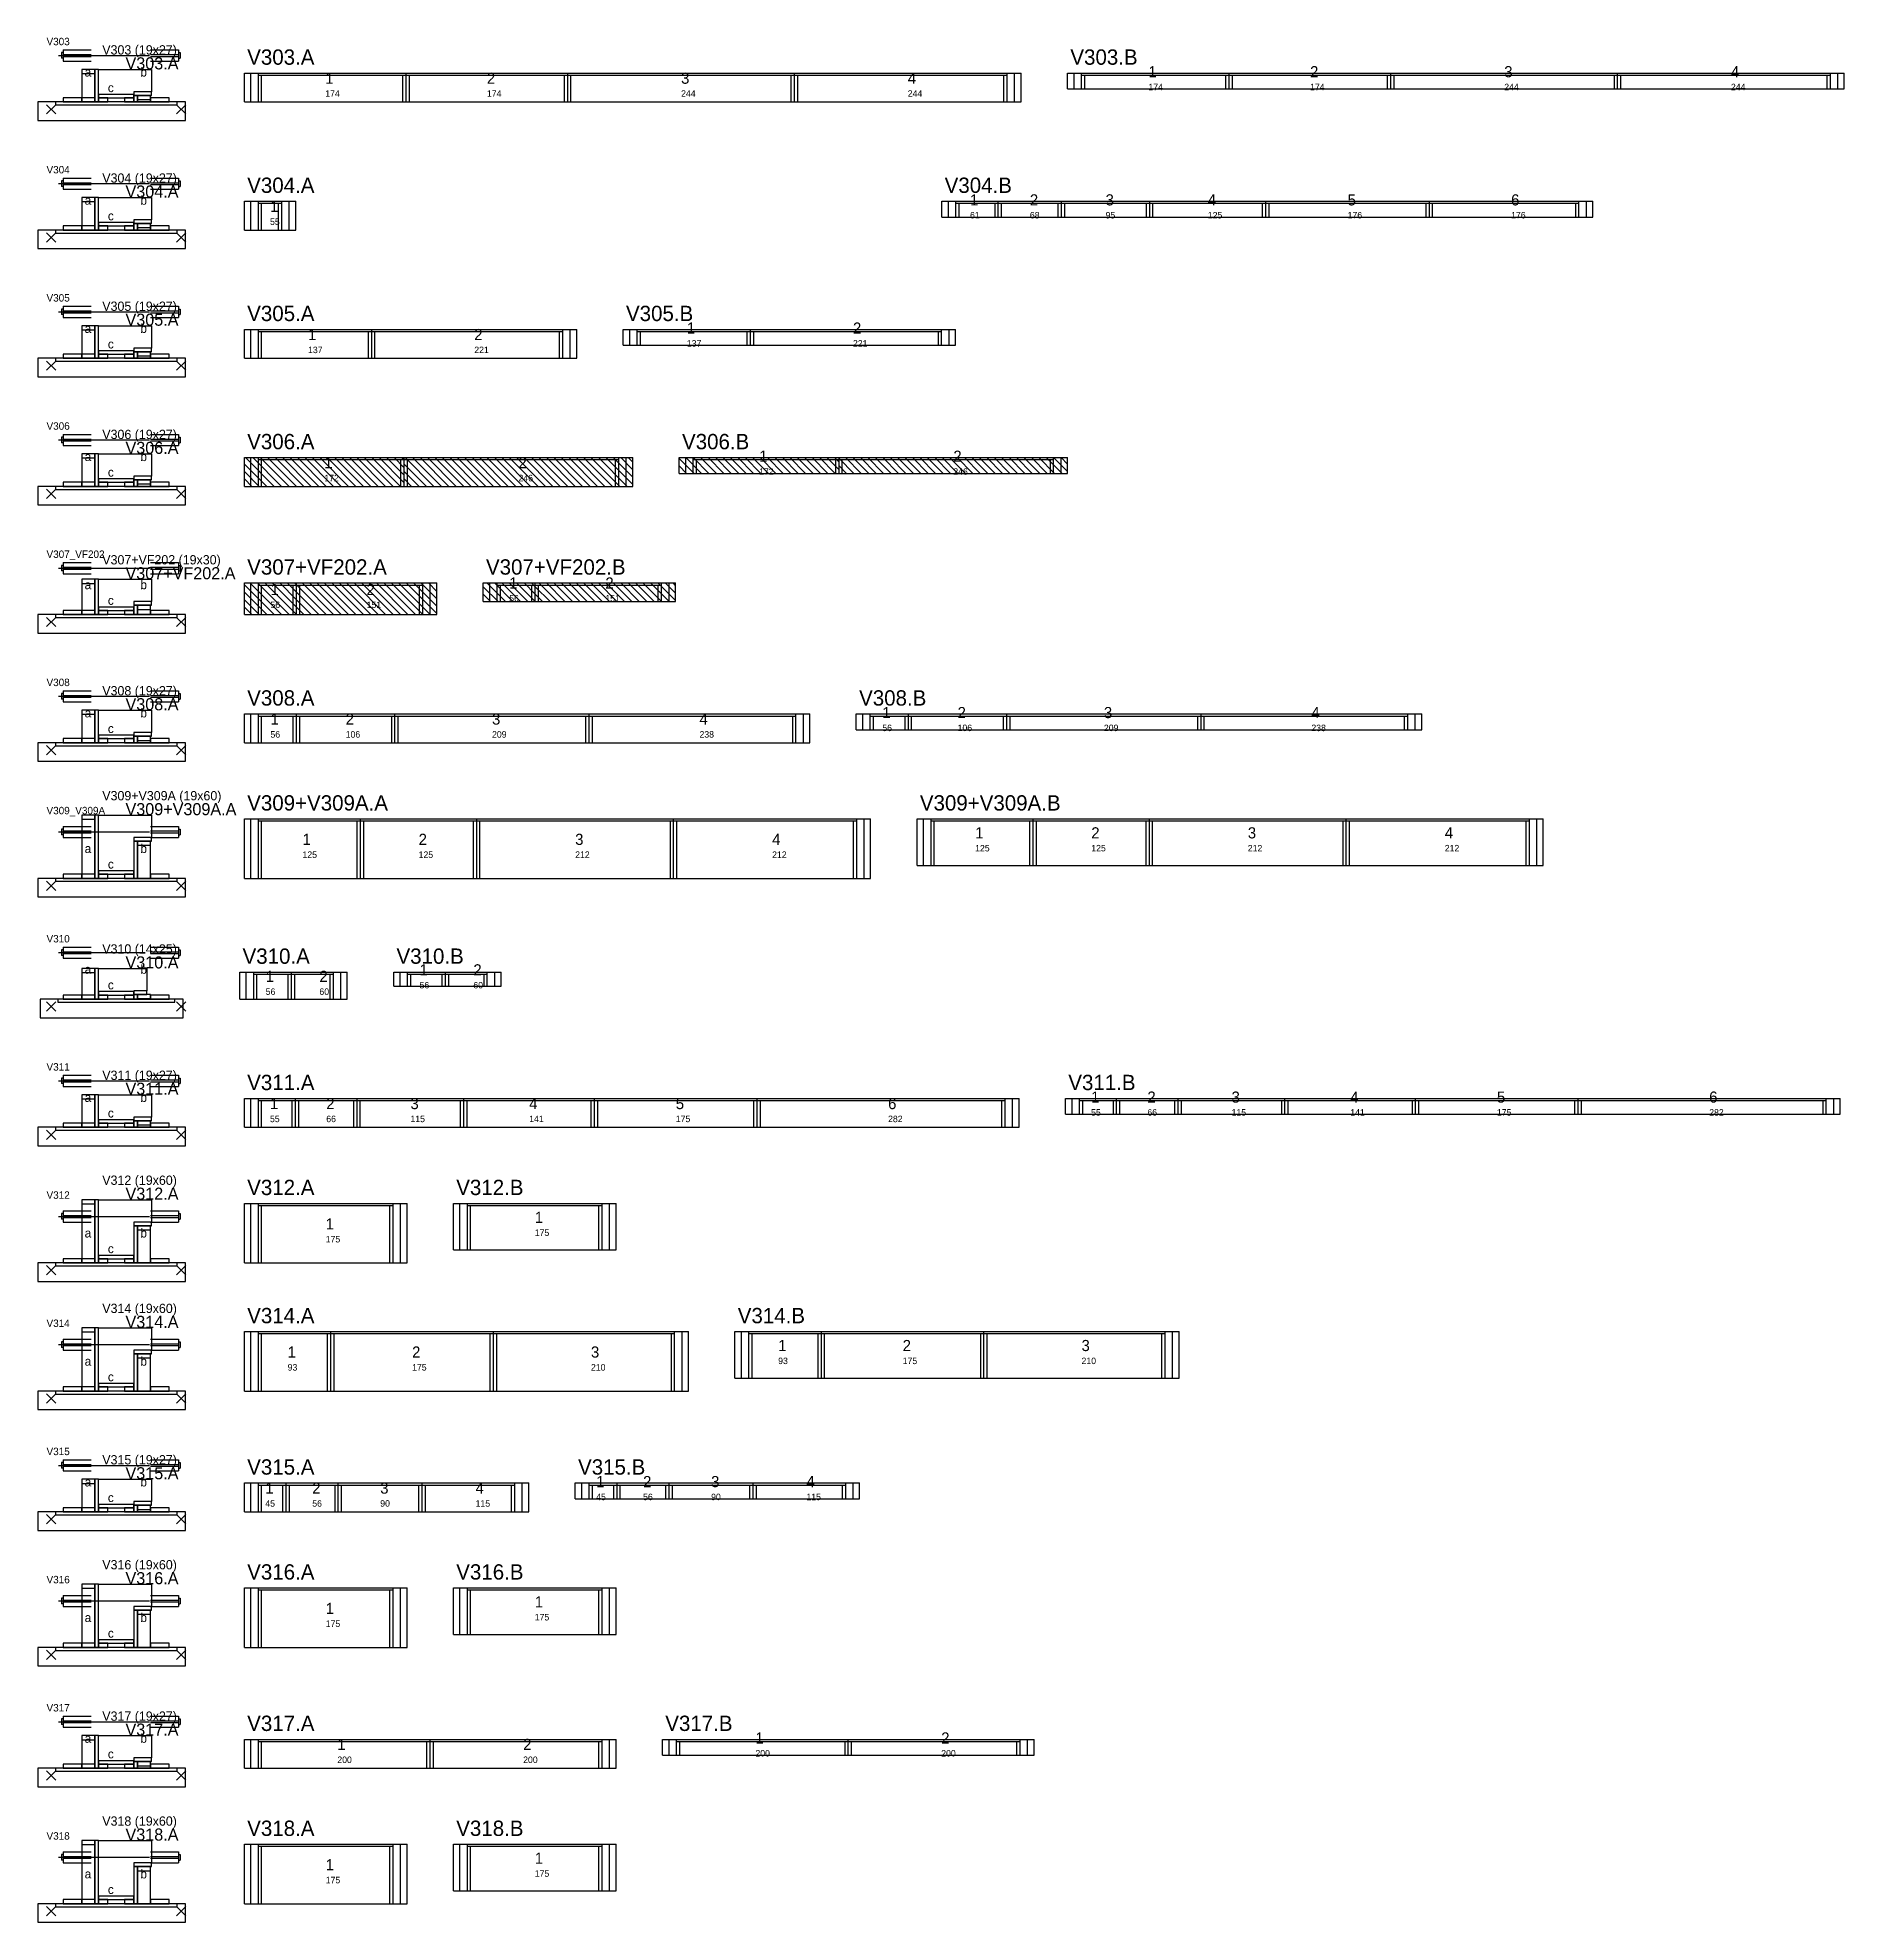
# Model space of a CAD drawing. Header units: metres. Extents: x -10 to 74425, y -2037 to 26.
# Drawn here: x 14770 to 16714, y -2016 to 13 of the extents above; entities that cross this region are included whole.
import ezdxf

# ---------------------------------------------------------------- set-up
doc = ezdxf.new("R2010")
doc.units = ezdxf.units.M
doc.layers.add('LABELS', color=3, linetype='Continuous')
doc.layers.add('VIGAS', color=7, linetype='Continuous')

msp = doc.modelspace()

# ---------------------------------------------------------------- texts
at = {"layer": 'LABELS'}
for s, p in [('V303', (14779, 5)), ('V304', (14779, -133)), ('V305', (14779, -271)), ('V306', (14779, -409)), ('V307_VF202', (14779, -547)), ('V308', (14779, -685)), ('V309_V309A', (14779, -823)), ('V310', (14779, -961)), ('V311', (14779, -1099)), ('V312', (14779, -1237)), ('V314', (14779, -1375)), ('V315', (14779, -1513)), ('V316', (14779, -1651)), ('V317', (14779, -1789)), ('V318', (14779, -1927))]:
    msp.add_text(s, height=8, dxfattribs=at).set_placement(p)
at = {"layer": 'VIGAS'}
for s, height, p in [('V303 (19x27)', 10, (14839, -5)), ('V303.A', 16.5, (14995, -16)), ('V303.B', 16.5, (15881, -16)), ('V303.A', 13, (14864, -21)), ('b', 9.6, (14880, -28.7)), ('1', 12, (15965, -29.5)), ('2', 12, (16139, -29.5)), ('3', 12, (16348, -29.5)), ('4', 12, (16592, -29.5)), ('a', 9.6, (14820, -28.7)), ('c', 9.6, (14845, -45.5)), ('1', 12, (15079, -36.5)), ('2', 12, (15253, -36.5)), ('3', 12, (15462, -36.5)), ('4', 12, (15706, -36.5)), ('174', 7, (15965, -43.5)), ('174', 7, (16139, -43.5)), ('244', 7, (16348, -43.5)), ('244', 7, (16592, -43.5)), ('174', 7, (15079, -50.5)), ('174', 7, (15253, -50.5)), ('244', 7, (15462, -50.5)), ('244', 7, (15706, -50.5)), ('V304 (19x27)', 10, (14839, -143)), ('V304.A', 16.5, (14995, -154)), ('V304.B', 16.5, (15745.7, -154)), ('a', 9.6, (14820, -166.7)), ('V304.A', 13, (14864, -159)), ('b', 9.6, (14880, -166.7)), ('1', 12, (15773, -167.5)), ('2', 12, (15837.4, -167.5)), ('3', 12, (15918.9, -167.5)), ('4', 12, (16028.9, -167.5)), ('5', 12, (16179.4, -167.5)), ('6', 12, (16355.4, -167.5)), ('c', 9.6, (14845, -183.5)), ('55', 7, (15019.6, -188.5)), ('1', 12, (15019.6, -174.5)), ('61', 7, (15773, -181.5)), ('68', 7, (15837.4, -181.5)), ('95', 7, (15918.9, -181.5)), ('125', 7, (16028.9, -181.5)), ('176', 7, (16179.4, -181.5)), ('176', 7, (16355.4, -181.5)), ('V305 (19x27)', 10, (14839, -281)), ('V305.A', 13, (14864, -297)), ('V305.A', 16.5, (14995, -292)), ('V305.B', 16.5, (15402.7, -292)), ('a', 9.6, (14820, -304.7)), ('b', 9.6, (14880, -304.7)), ('1', 12, (15060.5, -312.5)), ('2', 12, (15239.4, -312.5)), ('1', 12, (15468.2, -305.5)), ('2', 12, (15647, -305.5)), ('c', 9.6, (14845, -321.5)), ('137', 7, (15060.5, -326.5)), ('221', 7, (15239.4, -326.5)), ('137', 7, (15468.2, -319.5)), ('221', 7, (15647, -319.5)), ('V306 (19x27)', 10, (14839, -419)), ('V306.A', 13, (14864, -435)), ('V306.A', 16.5, (14995, -430)), ('V306.B', 16.5, (15463, -430)), ('a', 9.6, (14820, -442.7)), ('b', 9.6, (14880, -442.7)), ('1', 12, (15078, -450.5)), ('2', 12, (15287, -450.5)), ('1', 12, (15546, -443.5)), ('2', 12, (15755, -443.5)), ('c', 9.6, (14845, -459.5)), ('172', 7, (15078, -464.5)), ('246', 7, (15287, -464.5)), ('172', 7, (15546, -457.5)), ('246', 7, (15755, -457.5)), ('V307+VF202 (19x30)', 10, (14839, -554)), ('V307+VF202.A', 13, (14864, -570)), ('V307+VF202.A', 16.5, (14995, -565)), ('V307+VF202.B', 16.5, (15252, -565)), ('1', 12, (15277, -580)), ('2', 12, (15380.5, -580)), ('a', 9.6, (14820, -580.7)), ('b', 9.6, (14880, -580.7)), ('1', 12, (15020, -587)), ('2', 12, (15123.5, -587)), ('56', 7, (15277, -594)), ('151', 7, (15380.5, -594)), ('c', 9.6, (14845, -597.5)), ('56', 7, (15020, -601)), ('151', 7, (15123.5, -601)), ('V308 (19x27)', 10, (14839, -695)), ('V308.A', 16.5, (14995, -706)), ('V308.B', 16.5, (15653.6, -706)), ('V308.A', 13, (14864, -711)), ('b', 9.6, (14880, -718.7)), ('1', 12, (15678.6, -719.5)), ('2', 12, (15759.6, -719.5)), ('3', 12, (15917.1, -719.5)), ('4', 12, (16140.4, -719.5)), ('a', 9.6, (14820, -718.7)), ('c', 9.6, (14845, -735.5)), ('1', 12, (15020, -726.5)), ('2', 12, (15101, -726.5)), ('3', 12, (15258.5, -726.5)), ('4', 12, (15481.8, -726.5)), ('56', 7, (15678.6, -733.5)), ('106', 7, (15759.6, -733.5)), ('209', 7, (15917.1, -733.5)), ('238', 7, (16140.4, -733.5)), ('56', 7, (15020, -740.5)), ('106', 7, (15101, -740.5)), ('209', 7, (15258.5, -740.5)), ('238', 7, (15481.8, -740.5)), ('V309+V309A (19x60)', 10, (14839, -808)), ('V309+V309A.A', 13, (14864, -824)), ('V309+V309A.A', 16.5, (14995, -819)), ('V309+V309A.B', 16.5, (15719, -819)), ('1', 12, (15054.5, -856)), ('2', 12, (15179.5, -856)), ('3', 12, (15348, -856)), ('4', 12, (15560, -856)), ('1', 12, (15778.5, -849)), ('2', 12, (15903.5, -849)), ('3', 12, (16072, -849)), ('4', 12, (16284, -849)), ('a', 9.6, (14820, -864.7)), ('b', 9.6, (14880, -864.7)), ('125', 7, (15054.5, -870)), ('125', 7, (15179.5, -870)), ('212', 7, (15348, -870)), ('212', 7, (15560, -870)), ('125', 7, (15778.5, -863)), ('125', 7, (15903.5, -863)), ('212', 7, (16072, -863)), ('212', 7, (16284, -863)), ('c', 9.6, (14845, -881.5)), ('V310 (14x25)', 10, (14839, -973)), ('V310.A', 16.5, (14990, -984)), ('V310.B', 16.5, (15155.7, -984)), ('a', 9.6, (14820, -994.7)), ('V310.A', 13, (14864, -989)), ('b', 9.6, (14880, -994.7)), ('1', 12, (15014.9, -1003.5)), ('2', 12, (15072.7, -1003.5)), ('1', 12, (15180.5, -996.5)), ('2', 12, (15238.4, -996.5)), ('c', 9.6, (14845, -1011.5)), ('56', 7, (15014.9, -1017.5)), ('60', 7, (15072.7, -1017.5)), ('56', 7, (15180.5, -1010.5)), ('60', 7, (15238.4, -1010.5)), ('V311 (19x27)', 10, (14839, -1109)), ('V311.A', 13, (14864, -1125)), ('V311.A', 16.5, (14995, -1120)), ('V311.B', 16.5, (15878.8, -1120)), ('a', 9.6, (14820, -1132.7)), ('b', 9.6, (14880, -1132.7)), ('1', 12, (15019.5, -1140.5)), ('2', 12, (15080.1, -1140.5)), ('3', 12, (15170.7, -1140.5)), ('4', 12, (15298.5, -1140.5)), ('5', 12, (15456.3, -1140.5)), ('6', 12, (15684.8, -1140.5)), ('1', 12, (15903.3, -1133.5)), ('2', 12, (15963.9, -1133.5)), ('3', 12, (16054.5, -1133.5)), ('4', 12, (16182.3, -1133.5)), ('5', 12, (16340.1, -1133.5)), ('6', 12, (16568.6, -1133.5)), ('c', 9.6, (14845, -1149.5)), ('55', 7, (15019.5, -1154.5)), ('66', 7, (15080.1, -1154.5)), ('115', 7, (15170.7, -1154.5)), ('141', 7, (15298.5, -1154.5)), ('175', 7, (15456.3, -1154.5)), ('282', 7, (15684.8, -1154.5)), ('55', 7, (15903.3, -1147.5)), ('66', 7, (15963.9, -1147.5)), ('115', 7, (16054.5, -1147.5)), ('141', 7, (16182.3, -1147.5)), ('175', 7, (16340.1, -1147.5)), ('282', 7, (16568.6, -1147.5)), ('V312 (19x60)', 10, (14839, -1222)), ('V312.A', 16.5, (14995, -1233)), ('V312.B', 16.5, (15220, -1233)), ('V312.A', 13, (14864, -1238)), ('1', 12, (15079.5, -1270)), ('1', 12, (15304.5, -1263)), ('a', 9.6, (14820, -1278.7)), ('b', 9.6, (14880, -1278.7)), ('175', 7, (15079.5, -1284)), ('175', 7, (15304.5, -1277)), ('c', 9.6, (14845, -1295.5)), ('V314 (19x60)', 10, (14839, -1360)), ('V314.A', 16.5, (14995, -1371)), ('V314.B', 16.5, (15523, -1371)), ('V314.A', 13, (14864, -1376)), ('1', 12, (15038.5, -1408)), ('2', 12, (15172.5, -1408)), ('3', 12, (15365, -1408)), ('1', 12, (15566.5, -1401)), ('2', 12, (15700.5, -1401)), ('3', 12, (15893, -1401)), ('a', 9.6, (14820, -1416.7)), ('b', 9.6, (14880, -1416.7)), ('93', 7, (15038.5, -1422)), ('175', 7, (15172.5, -1422)), ('210', 7, (15365, -1422)), ('93', 7, (15566.5, -1415)), ('175', 7, (15700.5, -1415)), ('210', 7, (15893, -1415)), ('c', 9.6, (14845, -1433.5)), ('V315 (19x27)', 10, (14839, -1523)), ('V315.A', 16.5, (14995, -1534)), ('V315.B', 16.5, (15351.1, -1534)), ('a', 9.6, (14820, -1546.7)), ('V315.A', 13, (14864, -1539)), ('b', 9.6, (14880, -1546.7)), ('1', 12, (15370.6, -1547.5)), ('2', 12, (15421.1, -1547.5)), ('3', 12, (15494.3, -1547.5)), ('4', 12, (15596.9, -1547.5)), ('c', 9.6, (14845, -1563.5)), ('45', 7, (15014.5, -1568.5)), ('1', 12, (15014.5, -1554.5)), ('56', 7, (15065, -1568.5)), ('2', 12, (15065, -1554.5)), ('90', 7, (15138.2, -1568.5)), ('3', 12, (15138.2, -1554.5)), ('4', 12, (15240.8, -1554.5)), ('115', 7, (15240.8, -1568.5)), ('45', 7, (15370.6, -1561.5)), ('56', 7, (15421.1, -1561.5)), ('90', 7, (15494.3, -1561.5)), ('115', 7, (15596.9, -1561.5)), ('V316 (19x60)', 10, (14839, -1636)), ('V316.A', 13, (14864, -1652)), ('V316.A', 16.5, (14995, -1647)), ('V316.B', 16.5, (15220, -1647)), ('b', 9.6, (14880, -1692.7)), ('1', 12, (15079.5, -1684)), ('175', 7, (15304.5, -1691)), ('1', 12, (15304.5, -1677)), ('a', 9.6, (14820, -1692.7)), ('c', 9.6, (14845, -1709.5)), ('175', 7, (15079.5, -1698)), ('V317 (19x27)', 10, (14839, -1799)), ('V317.A', 13, (14864, -1815)), ('V317.A', 16.5, (14995, -1810)), ('V317.B', 16.5, (15445, -1810)), ('a', 9.6, (14820, -1822.7)), ('b', 9.6, (14880, -1822.7)), ('1', 12, (15092, -1830.5)), ('2', 12, (15292, -1830.5)), ('1', 12, (15542, -1823.5)), ('2', 12, (15742, -1823.5)), ('c', 9.6, (14845, -1839.5)), ('200', 7, (15092, -1844.5)), ('200', 7, (15292, -1844.5)), ('200', 7, (15542, -1837.5)), ('200', 7, (15742, -1837.5)), ('V318 (19x60)', 10, (14839, -1912)), ('V318.A', 16.5, (14995, -1923)), ('V318.B', 16.5, (15220, -1923)), ('V318.A', 13, (14864, -1928)), ('1', 12, (15304.5, -1953)), ('a', 9.6, (14820, -1968.7)), ('b', 9.6, (14880, -1968.7)), ('175', 7, (15079.5, -1974)), ('1', 12, (15079.5, -1960)), ('175', 7, (15304.5, -1967)), ('c', 9.6, (14845, -1985.5))]:
    msp.add_text(s, height=height, dxfattribs=at).set_placement(p)

# ---------------------------------------------------------------- linework, layer by layer
at = {"layer": 'VIGAS'}
for p, q in [((14797, 0), (14827, 0)), ((14797, 0), (14797, -12)), ((14891, 0), (14921, 0)), ((14921, 0), (14921, -12)), ((14792, -6), (14890, -6)), ((14795, -3), (14795, -9)), ((14797, -3), (14795, -3)), ((14797, -9), (14795, -9)), ((14797, -5), (14827, -5)), ((14797, -7), (14827, -7)), ((14797, -12), (14827, -12)), ((14891, -5), (14921, -5)), ((14891, -7), (14921, -7)), ((14891, -12), (14921, -12)), ((14921, -3), (14923, -3)), ((14921, -9), (14923, -9)), ((14923, -3), (14923, -9)), ((14992, -25), (15166, -25)), ((14992, -56), (14992, -25)), ((14999, -56), (14999, -25)), ((15007, -56), (15007, -25)), ((15007, -27.2), (15166, -27.2)), ((15010.5, -56), (15010.5, -27.2)), ((15162.5, -56), (15162.5, -27.2)), ((15166, -56), (15166, -25)), ((15166, -56), (15166, -25)), ((15166, -25), (15340, -25)), ((15166, -56), (15166, -25)), ((15166, -56), (15166, -25)), ((15166, -56), (15166, -25)), ((15166, -27.2), (15340, -27.2)), ((15169.5, -56), (15169.5, -27.2)), ((15336.5, -56), (15336.5, -27.2)), ((15340, -56), (15340, -25)), ((15340, -56), (15340, -25)), ((15340, -25), (15584, -25)), ((15340, -56), (15340, -25)), ((15340, -56), (15340, -25)), ((15340, -56), (15340, -25)), ((15340, -27.2), (15584, -27.2)), ((15343.5, -56), (15343.5, -27.2)), ((15580.5, -56), (15580.5, -27.2)), ((15584, -56), (15584, -25)), ((15584, -56), (15584, -25)), ((15584, -25), (15828, -25)), ((15584, -56), (15584, -25)), ((15584, -56), (15584, -25)), ((15584, -56), (15584, -25)), ((15584, -27.2), (15813, -27.2)), ((15587.5, -56), (15587.5, -27.2)), ((15809.5, -56), (15809.5, -27.2)), ((15813, -56), (15813, -25)), ((15821, -56), (15821, -25)), ((15828, -56), (15828, -25)), ((15878, -25), (16052, -25)), ((15878, -42), (15878, -25)), ((15885, -42), (15885, -25)), ((15893, -42), (15893, -25)), ((15893, -27.2), (16052, -27.2)), ((15896.5, -42), (15896.5, -27.2)), ((16048.5, -42), (16048.5, -27.2)), ((16052, -42), (16052, -25)), ((16052, -42), (16052, -25)), ((16052, -25), (16226, -25)), ((16052, -42), (16052, -25)), ((16052, -42), (16052, -25)), ((16052, -42), (16052, -25)), ((16052, -27.2), (16226, -27.2)), ((16055.5, -42), (16055.5, -27.2)), ((16222.5, -42), (16222.5, -27.2)), ((16226, -42), (16226, -25)), ((16226, -42), (16226, -25)), ((16226, -25), (16470, -25)), ((16226, -42), (16226, -25)), ((16226, -42), (16226, -25)), ((16226, -42), (16226, -25)), ((16226, -27.2), (16470, -27.2)), ((16229.5, -42), (16229.5, -27.2)), ((16466.5, -42), (16466.5, -27.2)), ((16470, -42), (16470, -25)), ((16470, -42), (16470, -25)), ((16470, -25), (16714, -25)), ((16470, -42), (16470, -25)), ((16470, -42), (16470, -25)), ((16470, -42), (16470, -25)), ((16470, -27.2), (16699, -27.2)), ((16473.5, -42), (16473.5, -27.2)), ((16695.5, -42), (16695.5, -27.2)), ((16699, -42), (16699, -25)), ((16707, -42), (16707, -25)), ((16714, -42), (16714, -25)), ((14779, -69), (14789, -59)), ((14779, -59), (14789, -69)), ((14919, -69), (14929, -59)), ((14919, -59), (14929, -69)), ((14992, -56), (15166, -56)), ((15007, -56), (15010.5, -56)), ((15162.5, -56), (15166, -56)), ((15166, -56), (15340, -56)), ((15166, -56), (15169.5, -56)), ((15336.5, -56), (15340, -56)), ((15340, -56), (15584, -56)), ((15340, -56), (15343.5, -56)), ((15580.5, -56), (15584, -56)), ((15584, -56), (15828, -56)), ((15584, -56), (15587.5, -56)), ((15809.5, -56), (15813, -56)), ((15878, -42), (16052, -42)), ((15893, -42), (15896.5, -42)), ((16048.5, -42), (16052, -42)), ((16052, -42), (16226, -42)), ((16052, -42), (16055.5, -42)), ((16222.5, -42), (16226, -42)), ((16226, -42), (16470, -42)), ((16226, -42), (16229.5, -42)), ((16466.5, -42), (16470, -42)), ((16470, -42), (16714, -42)), ((16470, -42), (16473.5, -42)), ((16695.5, -42), (16699, -42)), ((14795, -141), (14795, -147)), ((14797, -141), (14795, -141)), ((14797, -138), (14827, -138)), ((14797, -138), (14797, -150)), ((14891, -138), (14921, -138)), ((14921, -138), (14921, -150)), ((14921, -141), (14923, -141)), ((14923, -141), (14923, -147)), ((14792, -144), (14890, -144)), ((14797, -147), (14795, -147)), ((14797, -143), (14827, -143)), ((14797, -145), (14827, -145)), ((14797, -150), (14827, -150)), ((14891, -143), (14921, -143)), ((14891, -145), (14921, -145)), ((14891, -150), (14921, -150)), ((14921, -147), (14923, -147)), ((14992, -163), (15047.2, -163)), ((14992, -194), (14992, -163)), ((14999, -194), (14999, -163)), ((15007, -194), (15007, -163)), ((15007, -165.2), (15032.2, -165.2)), ((15010.5, -194), (15010.5, -165.2)), ((15028.7, -194), (15028.7, -165.2)), ((15032.2, -194), (15032.2, -163)), ((15040.2, -194), (15040.2, -163)), ((15047.2, -194), (15047.2, -163)), ((15742.7, -163), (15803.4, -163)), ((15742.7, -180), (15742.7, -163)), ((15742.7, -180), (15803.4, -180)), ((15749.7, -180), (15749.7, -163)), ((15757.7, -180), (15757.7, -163)), ((15757.7, -165.2), (15803.4, -165.2)), ((15757.7, -180), (15761.2, -180)), ((15761.2, -180), (15761.2, -165.2)), ((15799.9, -180), (15799.9, -165.2)), ((15799.9, -180), (15803.4, -180)), ((15803.4, -180), (15803.4, -163)), ((15803.4, -180), (15803.4, -163)), ((15803.4, -163), (15871.4, -163)), ((15803.4, -180), (15803.4, -163)), ((15803.4, -180), (15803.4, -163)), ((15803.4, -180), (15803.4, -163)), ((15803.4, -165.2), (15871.4, -165.2)), ((15803.4, -180), (15871.4, -180)), ((15803.4, -180), (15806.9, -180)), ((15806.9, -180), (15806.9, -165.2)), ((15867.9, -180), (15867.9, -165.2)), ((15867.9, -180), (15871.4, -180)), ((15871.4, -180), (15871.4, -163)), ((15871.4, -180), (15871.4, -163)), ((15871.4, -163), (15966.4, -163)), ((15871.4, -180), (15871.4, -163)), ((15871.4, -180), (15871.4, -163)), ((15871.4, -180), (15871.4, -163)), ((15871.4, -165.2), (15966.4, -165.2)), ((15871.4, -180), (15966.4, -180)), ((15871.4, -180), (15874.9, -180)), ((15874.9, -180), (15874.9, -165.2)), ((15962.9, -180), (15962.9, -165.2)), ((15962.9, -180), (15966.4, -180)), ((15966.4, -180), (15966.4, -163)), ((15966.4, -180), (15966.4, -163)), ((15966.4, -163), (16091.4, -163)), ((15966.4, -180), (15966.4, -163)), ((15966.4, -180), (15966.4, -163)), ((15966.4, -180), (15966.4, -163)), ((15966.4, -165.2), (16091.4, -165.2)), ((15966.4, -180), (16091.4, -180)), ((15966.4, -180), (15969.9, -180)), ((15969.9, -180), (15969.9, -165.2)), ((16087.9, -180), (16087.9, -165.2)), ((16087.9, -180), (16091.4, -180)), ((16091.4, -180), (16091.4, -163)), ((16091.4, -180), (16091.4, -163)), ((16091.4, -163), (16267.4, -163)), ((16091.4, -180), (16091.4, -163)), ((16091.4, -180), (16091.4, -163)), ((16091.4, -180), (16091.4, -163)), ((16091.4, -165.2), (16267.4, -165.2)), ((16091.4, -180), (16267.4, -180)), ((16091.4, -180), (16094.9, -180)), ((16094.9, -180), (16094.9, -165.2)), ((16263.9, -180), (16263.9, -165.2)), ((16263.9, -180), (16267.4, -180)), ((16267.4, -180), (16267.4, -163)), ((16267.4, -180), (16267.4, -163)), ((16267.4, -163), (16443.4, -163)), ((16267.4, -180), (16267.4, -163)), ((16267.4, -180), (16267.4, -163)), ((16267.4, -180), (16267.4, -163)), ((16267.4, -165.2), (16428.4, -165.2)), ((16267.4, -180), (16443.4, -180)), ((16267.4, -180), (16270.9, -180)), ((16270.9, -180), (16270.9, -165.2)), ((16424.9, -180), (16424.9, -165.2)), ((16424.9, -180), (16428.4, -180)), ((16428.4, -180), (16428.4, -163)), ((16436.4, -180), (16436.4, -163)), ((16443.4, -180), (16443.4, -163)), ((14779, -207), (14789, -197)), ((14779, -197), (14789, -207)), ((14919, -207), (14929, -197)), ((14919, -197), (14929, -207)), ((14992, -194), (15047.2, -194)), ((15007, -194), (15010.5, -194)), ((15028.7, -194), (15032.2, -194)), ((14792, -282), (14890, -282)), ((14795, -279), (14795, -285)), ((14797, -279), (14795, -279)), ((14797, -276), (14827, -276)), ((14797, -276), (14797, -288)), ((14797, -281), (14827, -281)), ((14797, -283), (14827, -283)), ((14891, -276), (14921, -276)), ((14891, -281), (14921, -281)), ((14891, -283), (14921, -283)), ((14921, -276), (14921, -288)), ((14921, -279), (14923, -279)), ((14923, -279), (14923, -285)), ((14797, -285), (14795, -285)), ((14797, -288), (14827, -288)), ((14891, -288), (14921, -288)), ((14921, -285), (14923, -285)), ((14992, -301), (15129, -301)), ((14992, -332), (14992, -301)), ((14999, -332), (14999, -301)), ((15007, -332), (15007, -301)), ((15007, -303.2), (15129, -303.2)), ((15010.5, -332), (15010.5, -303.2)), ((15125.5, -332), (15125.5, -303.2)), ((15129, -332), (15129, -301)), ((15129, -332), (15129, -301)), ((15129, -301), (15349.7, -301)), ((15129, -332), (15129, -301)), ((15129, -332), (15129, -301)), ((15129, -332), (15129, -301)), ((15129, -303.2), (15334.7, -303.2)), ((15132.5, -332), (15132.5, -303.2)), ((15331.2, -332), (15331.2, -303.2)), ((15334.7, -332), (15334.7, -301)), ((15342.7, -332), (15342.7, -301)), ((15349.7, -332), (15349.7, -301)), ((15399.7, -301), (15536.7, -301)), ((15399.7, -318), (15399.7, -301)), ((15406.7, -318), (15406.7, -301)), ((15414.7, -318), (15414.7, -301)), ((15414.7, -303.2), (15536.7, -303.2)), ((15418.2, -318), (15418.2, -303.2)), ((15533.2, -318), (15533.2, -303.2)), ((15536.7, -318), (15536.7, -301)), ((15536.7, -318), (15536.7, -301)), ((15536.7, -301), (15757.4, -301)), ((15536.7, -318), (15536.7, -301)), ((15536.7, -318), (15536.7, -301)), ((15536.7, -318), (15536.7, -301)), ((15536.7, -303.2), (15742.4, -303.2)), ((15540.2, -318), (15540.2, -303.2)), ((15738.9, -318), (15738.9, -303.2)), ((15742.4, -318), (15742.4, -301)), ((15750.4, -318), (15750.4, -301)), ((15757.4, -318), (15757.4, -301)), ((15399.7, -318), (15536.7, -318)), ((15414.7, -318), (15418.2, -318)), ((15533.2, -318), (15536.7, -318)), ((15536.7, -318), (15757.4, -318)), ((15536.7, -318), (15540.2, -318)), ((15738.9, -318), (15742.4, -318)), ((14779, -345), (14789, -335)), ((14779, -335), (14789, -345)), ((14919, -345), (14929, -335)), ((14919, -335), (14929, -345)), ((14992, -332), (15129, -332)), ((15007, -332), (15010.5, -332)), ((15125.5, -332), (15129, -332)), ((15129, -332), (15349.7, -332)), ((15129, -332), (15132.5, -332)), ((15331.2, -332), (15334.7, -332)), ((14792, -420), (14890, -420)), ((14795, -417), (14795, -423)), ((14797, -417), (14795, -417)), ((14797, -423), (14795, -423)), ((14797, -414), (14827, -414)), ((14797, -414), (14797, -426)), ((14797, -419), (14827, -419)), ((14797, -421), (14827, -421)), ((14797, -426), (14827, -426)), ((14891, -414), (14921, -414)), ((14891, -419), (14921, -419)), ((14891, -421), (14921, -421)), ((14891, -426), (14921, -426)), ((14921, -414), (14921, -426)), ((14921, -417), (14923, -417)), ((14921, -423), (14923, -423)), ((14923, -417), (14923, -423)), ((14992, -439), (15164, -439)), ((14992, -470), (14992, -439)), ((15016, -470), (14992, -446)), ((15024, -470), (14993, -439)), ((14999, -470), (14999, -439)), ((15032, -470), (15001, -439)), ((15007, -470), (15007, -439)), ((15007, -441.2), (15164, -441.2)), ((15040, -470), (15009, -439)), ((15010.5, -470), (15010.5, -441.2)), ((15048, -470), (15017, -439)), ((15056, -470), (15025, -439)), ((15064, -470), (15033, -439)), ((15072, -470), (15041, -439)), ((15080, -470), (15049, -439)), ((15088, -470), (15057, -439)), ((15096, -470), (15065, -439)), ((15104, -470), (15073, -439)), ((15112, -470), (15081, -439)), ((15120, -470), (15089, -439)), ((15128, -470), (15097, -439)), ((15136, -470), (15105, -439)), ((15144, -470), (15113, -439)), ((15152, -470), (15121, -439)), ((15160, -470), (15129, -439)), ((15164, -466), (15137, -439)), ((15164, -458), (15145, -439)), ((15164, -450), (15153, -439)), ((15160.5, -470), (15160.5, -441.2)), ((15164, -442), (15161, -439)), ((15164, -470), (15164, -439)), ((15164, -470), (15164, -439)), ((15164, -439), (15410, -439)), ((15164, -470), (15164, -439)), ((15164, -470), (15164, -439)), ((15164, -470), (15164, -439)), ((15164, -441.2), (15395, -441.2)), ((15188, -470), (15164, -446)), ((15196, -470), (15165, -439)), ((15167.5, -470), (15167.5, -441.2)), ((15204, -470), (15173, -439)), ((15212, -470), (15181, -439)), ((15220, -470), (15189, -439)), ((15228, -470), (15197, -439)), ((15236, -470), (15205, -439)), ((15244, -470), (15213, -439)), ((15252, -470), (15221, -439)), ((15260, -470), (15229, -439)), ((15268, -470), (15237, -439)), ((15276, -470), (15245, -439)), ((15284, -470), (15253, -439)), ((15292, -470), (15261, -439)), ((15300, -470), (15269, -439)), ((15308, -470), (15277, -439)), ((15316, -470), (15285, -439)), ((15324, -470), (15293, -439)), ((15332, -470), (15301, -439)), ((15340, -470), (15309, -439)), ((15348, -470), (15317, -439)), ((15356, -470), (15325, -439)), ((15364, -470), (15333, -439)), ((15372, -470), (15341, -439)), ((15380, -470), (15349, -439)), ((15388, -470), (15357, -439)), ((15396, -470), (15365, -439)), ((15404, -470), (15373, -439)), ((15410, -468), (15381, -439)), ((15410, -460), (15389, -439)), ((15391.5, -470), (15391.5, -441.2)), ((15395, -470), (15395, -439)), ((15410, -452), (15397, -439)), ((15403, -470), (15403, -439)), ((15410, -444), (15405, -439)), ((15410, -470), (15410, -439)), ((15460, -439), (15632, -439)), ((15460, -456), (15460, -439)), ((15476, -456), (15460, -440)), ((15467, -456), (15467, -439)), ((15484, -456), (15467, -439)), ((15475, -456), (15475, -439)), ((15492, -456), (15475, -439)), ((15475, -441.2), (15632, -441.2)), ((15478.5, -456), (15478.5, -441.2)), ((15500, -456), (15483, -439)), ((15508, -456), (15491, -439)), ((15516, -456), (15499, -439)), ((15524, -456), (15507, -439)), ((15532, -456), (15515, -439)), ((15540, -456), (15523, -439)), ((15548, -456), (15531, -439)), ((15556, -456), (15539, -439)), ((15564, -456), (15547, -439)), ((15572, -456), (15555, -439)), ((15580, -456), (15563, -439)), ((15588, -456), (15571, -439)), ((15596, -456), (15579, -439)), ((15604, -456), (15587, -439)), ((15612, -456), (15595, -439)), ((15620, -456), (15603, -439)), ((15628, -456), (15611, -439)), ((15632, -452), (15619, -439)), ((15632, -444), (15627, -439)), ((15628.5, -456), (15628.5, -441.2)), ((15632, -456), (15632, -439)), ((15632, -456), (15632, -439)), ((15632, -439), (15878, -439)), ((15632, -456), (15632, -439)), ((15632, -456), (15632, -439)), ((15632, -456), (15632, -439)), ((15648, -456), (15632, -440)), ((15632, -441.2), (15863, -441.2)), ((15635.5, -456), (15635.5, -441.2)), ((15656, -456), (15639, -439)), ((15664, -456), (15647, -439)), ((15672, -456), (15655, -439)), ((15680, -456), (15663, -439)), ((15688, -456), (15671, -439)), ((15696, -456), (15679, -439)), ((15704, -456), (15687, -439)), ((15712, -456), (15695, -439)), ((15720, -456), (15703, -439)), ((15728, -456), (15711, -439)), ((15736, -456), (15719, -439)), ((15744, -456), (15727, -439)), ((15752, -456), (15735, -439)), ((15760, -456), (15743, -439)), ((15768, -456), (15751, -439)), ((15776, -456), (15759, -439)), ((15784, -456), (15767, -439)), ((15792, -456), (15775, -439)), ((15800, -456), (15783, -439)), ((15808, -456), (15791, -439)), ((15816, -456), (15799, -439)), ((15824, -456), (15807, -439)), ((15832, -456), (15815, -439)), ((15840, -456), (15823, -439)), ((15848, -456), (15831, -439)), ((15856, -456), (15839, -439)), ((15864, -456), (15847, -439)), ((15872, -456), (15855, -439)), ((15859.5, -456), (15859.5, -441.2)), ((15863, -456), (15863, -439)), ((15878, -454), (15863, -439)), ((15871, -456), (15871, -439)), ((15878, -446), (15871, -439)), ((15878, -456), (15878, -439)), ((15008, -470), (14992, -454)), ((15000, -470), (14992, -462)), ((15180, -470), (15164, -454)), ((15172, -470), (15164, -462)), ((15468, -456), (15460, -448)), ((15460, -456), (15632, -456)), ((15460, -456), (15460, -456)), ((15475, -456), (15478.5, -456)), ((15628.5, -456), (15632, -456)), ((15640, -456), (15632, -448)), ((15632, -456), (15878, -456)), ((15632, -456), (15635.5, -456)), ((15632, -456), (15632, -456)), ((15859.5, -456), (15863, -456)), ((14779, -483), (14789, -473)), ((14779, -473), (14789, -483)), ((14919, -483), (14929, -473)), ((14919, -473), (14929, -483)), ((14992, -470), (15164, -470)), ((14992, -470), (14992, -470)), ((15007, -470), (15010.5, -470)), ((15160.5, -470), (15164, -470)), ((15164, -470), (15410, -470)), ((15164, -470), (15167.5, -470)), ((15164, -470), (15164, -470)), ((15391.5, -470), (15395, -470)), ((14792, -558), (14890, -558)), ((14795, -555), (14795, -561)), ((14797, -555), (14795, -555)), ((14797, -561), (14795, -561)), ((14797, -552), (14827, -552)), ((14797, -552), (14797, -564)), ((14797, -557), (14827, -557)), ((14797, -559), (14827, -559)), ((14797, -564), (14827, -564)), ((14891, -552), (14921, -552)), ((14891, -557), (14921, -557)), ((14891, -559), (14921, -559)), ((14891, -564), (14921, -564)), ((14921, -552), (14921, -564)), ((14921, -555), (14923, -555)), ((14921, -561), (14923, -561)), ((14923, -555), (14923, -561)), ((14992, -574), (15048, -574)), ((14992, -608), (14992, -574)), ((15024, -608), (14992, -576)), ((15016, -608), (14992, -584)), ((15032, -608), (14998, -574)), ((14999, -608), (14999, -574)), ((15040, -608), (15006, -574)), ((15007, -608), (15007, -574)), ((15007, -576.2), (15048, -576.2)), ((15010.5, -608), (15010.5, -576.2)), ((15048, -608), (15014, -574)), ((15048, -600), (15022, -574)), ((15048, -592), (15030, -574)), ((15048, -584), (15038, -574)), ((15044.5, -608), (15044.5, -576.2)), ((15048, -576), (15046, -574)), ((15048, -608), (15048, -574)), ((15048, -608), (15048, -574)), ((15048, -574), (15199, -574)), ((15048, -608), (15048, -574)), ((15048, -608), (15048, -574)), ((15048, -608), (15048, -574)), ((15080, -608), (15048, -576)), ((15048, -576.2), (15184, -576.2)), ((15072, -608), (15048, -584)), ((15051.5, -608), (15051.5, -576.2)), ((15088, -608), (15054, -574)), ((15096, -608), (15062, -574)), ((15104, -608), (15070, -574)), ((15112, -608), (15078, -574)), ((15120, -608), (15086, -574)), ((15128, -608), (15094, -574)), ((15136, -608), (15102, -574)), ((15144, -608), (15110, -574)), ((15152, -608), (15118, -574)), ((15160, -608), (15126, -574)), ((15168, -608), (15134, -574)), ((15176, -608), (15142, -574)), ((15184, -608), (15150, -574)), ((15192, -608), (15158, -574)), ((15199, -607), (15166, -574)), ((15199, -599), (15174, -574)), ((15180.5, -608), (15180.5, -576.2)), ((15199, -591), (15182, -574)), ((15184, -608), (15184, -574)), ((15199, -583), (15190, -574)), ((15192, -608), (15192, -574)), ((15199, -575), (15198, -574)), ((15199, -608), (15199, -574)), ((15249, -574), (15305, -574)), ((15249, -594), (15249, -574)), ((15265, -594), (15249, -578)), ((15257, -594), (15249, -586)), ((15273, -594), (15253, -574)), ((15256, -594), (15256, -574)), ((15281, -594), (15261, -574)), ((15264, -594), (15264, -574)), ((15264, -576.2), (15305, -576.2)), ((15267.5, -594), (15267.5, -576.2)), ((15289, -594), (15269, -574)), ((15297, -594), (15277, -574)), ((15305, -594), (15285, -574)), ((15305, -586), (15293, -574)), ((15305, -578), (15301, -574)), ((15301.5, -594), (15301.5, -576.2)), ((15305, -594), (15305, -574)), ((15305, -594), (15305, -574)), ((15305, -574), (15456, -574)), ((15305, -594), (15305, -574)), ((15305, -594), (15305, -574)), ((15305, -594), (15305, -574)), ((15305, -576.2), (15441, -576.2)), ((15321, -594), (15305, -578)), ((15313, -594), (15305, -586)), ((15308.5, -594), (15308.5, -576.2)), ((15329, -594), (15309, -574)), ((15337, -594), (15317, -574)), ((15345, -594), (15325, -574)), ((15353, -594), (15333, -574)), ((15361, -594), (15341, -574)), ((15369, -594), (15349, -574)), ((15377, -594), (15357, -574)), ((15385, -594), (15365, -574)), ((15393, -594), (15373, -574)), ((15401, -594), (15381, -574)), ((15409, -594), (15389, -574)), ((15417, -594), (15397, -574)), ((15425, -594), (15405, -574)), ((15433, -594), (15413, -574)), ((15441, -594), (15421, -574)), ((15449, -594), (15429, -574)), ((15456, -593), (15437, -574)), ((15437.5, -594), (15437.5, -576.2)), ((15441, -594), (15441, -574)), ((15456, -585), (15445, -574)), ((15449, -594), (15449, -574)), ((15456, -577), (15453, -574)), ((15456, -594), (15456, -574)), ((15008, -608), (14992, -592)), ((15000, -608), (14992, -600)), ((14992, -608), (15048, -608)), ((14992, -608), (14992, -608)), ((15007, -608), (15010.5, -608)), ((15044.5, -608), (15048, -608)), ((15064, -608), (15048, -592)), ((15056, -608), (15048, -600)), ((15048, -608), (15199, -608)), ((15048, -608), (15051.5, -608)), ((15048, -608), (15048, -608)), ((15180.5, -608), (15184, -608)), ((15249, -594), (15305, -594)), ((15249, -594), (15249, -594)), ((15264, -594), (15267.5, -594)), ((15301.5, -594), (15305, -594)), ((15305, -594), (15456, -594)), ((15305, -594), (15308.5, -594)), ((15305, -594), (15305, -594)), ((15437.5, -594), (15441, -594)), ((14779, -621), (14789, -611)), ((14779, -611), (14789, -621)), ((14919, -621), (14929, -611)), ((14919, -611), (14929, -621)), ((14792, -696), (14890, -696)), ((14795, -693), (14795, -699)), ((14797, -693), (14795, -693)), ((14797, -699), (14795, -699)), ((14797, -690), (14827, -690)), ((14797, -690), (14797, -702)), ((14797, -695), (14827, -695)), ((14797, -697), (14827, -697)), ((14797, -702), (14827, -702)), ((14891, -690), (14921, -690)), ((14891, -695), (14921, -695)), ((14891, -697), (14921, -697)), ((14891, -702), (14921, -702)), ((14921, -690), (14921, -702)), ((14921, -693), (14923, -693)), ((14921, -699), (14923, -699)), ((14923, -693), (14923, -699)), ((14992, -715), (15048, -715)), ((14992, -746), (14992, -715)), ((14999, -746), (14999, -715)), ((15007, -746), (15007, -715)), ((15007, -717.2), (15048, -717.2)), ((15010.5, -746), (15010.5, -717.2)), ((15044.5, -746), (15044.5, -717.2)), ((15048, -746), (15048, -715)), ((15048, -746), (15048, -715)), ((15048, -715), (15154, -715)), ((15048, -746), (15048, -715)), ((15048, -746), (15048, -715)), ((15048, -746), (15048, -715)), ((15048, -717.2), (15154, -717.2)), ((15051.5, -746), (15051.5, -717.2)), ((15150.5, -746), (15150.5, -717.2)), ((15154, -746), (15154, -715)), ((15154, -746), (15154, -715)), ((15154, -715), (15363, -715)), ((15154, -746), (15154, -715)), ((15154, -746), (15154, -715)), ((15154, -746), (15154, -715)), ((15154, -717.2), (15363, -717.2)), ((15157.5, -746), (15157.5, -717.2)), ((15359.5, -746), (15359.5, -717.2)), ((15363, -746), (15363, -715)), ((15363, -746), (15363, -715)), ((15363, -715), (15600.6, -715)), ((15363, -746), (15363, -715)), ((15363, -746), (15363, -715)), ((15363, -746), (15363, -715)), ((15363, -717.2), (15585.6, -717.2)), ((15366.5, -746), (15366.5, -717.2)), ((15582.1, -746), (15582.1, -717.2)), ((15585.6, -746), (15585.6, -715)), ((15593.6, -746), (15593.6, -715)), ((15600.6, -746), (15600.6, -715)), ((15650.6, -715), (15706.6, -715)), ((15650.6, -732), (15650.6, -715)), ((15657.6, -732), (15657.6, -715)), ((15665.6, -732), (15665.6, -715)), ((15665.6, -717.2), (15706.6, -717.2)), ((15669.1, -732), (15669.1, -717.2)), ((15703.1, -732), (15703.1, -717.2)), ((15706.6, -732), (15706.6, -715)), ((15706.6, -732), (15706.6, -715)), ((15706.6, -715), (15812.6, -715)), ((15706.6, -732), (15706.6, -715)), ((15706.6, -732), (15706.6, -715)), ((15706.6, -732), (15706.6, -715)), ((15706.6, -717.2), (15812.6, -717.2)), ((15710.1, -732), (15710.1, -717.2)), ((15809.1, -732), (15809.1, -717.2)), ((15812.6, -732), (15812.6, -715)), ((15812.6, -732), (15812.6, -715)), ((15812.6, -715), (16021.6, -715)), ((15812.6, -732), (15812.6, -715)), ((15812.6, -732), (15812.6, -715)), ((15812.6, -732), (15812.6, -715)), ((15812.6, -717.2), (16021.6, -717.2)), ((15816.1, -732), (15816.1, -717.2)), ((16018.1, -732), (16018.1, -717.2)), ((16021.6, -732), (16021.6, -715)), ((16021.6, -732), (16021.6, -715)), ((16021.6, -715), (16259.2, -715)), ((16021.6, -732), (16021.6, -715)), ((16021.6, -732), (16021.6, -715)), ((16021.6, -732), (16021.6, -715)), ((16021.6, -717.2), (16244.2, -717.2)), ((16025.1, -732), (16025.1, -717.2)), ((16240.7, -732), (16240.7, -717.2)), ((16244.2, -732), (16244.2, -715)), ((16252.2, -732), (16252.2, -715)), ((16259.2, -732), (16259.2, -715)), ((14779, -759), (14789, -749)), ((14779, -749), (14789, -759)), ((14919, -759), (14929, -749)), ((14919, -749), (14929, -759)), ((14992, -746), (15048, -746)), ((15007, -746), (15010.5, -746)), ((15044.5, -746), (15048, -746)), ((15048, -746), (15154, -746)), ((15048, -746), (15051.5, -746)), ((15150.5, -746), (15154, -746)), ((15154, -746), (15363, -746)), ((15154, -746), (15157.5, -746)), ((15359.5, -746), (15363, -746)), ((15363, -746), (15600.6, -746)), ((15363, -746), (15366.5, -746)), ((15582.1, -746), (15585.6, -746)), ((15650.6, -732), (15706.6, -732)), ((15665.6, -732), (15669.1, -732)), ((15703.1, -732), (15706.6, -732)), ((15706.6, -732), (15812.6, -732)), ((15706.6, -732), (15710.1, -732)), ((15809.1, -732), (15812.6, -732)), ((15812.6, -732), (16021.6, -732)), ((15812.6, -732), (15816.1, -732)), ((16018.1, -732), (16021.6, -732)), ((16021.6, -732), (16259.2, -732)), ((16021.6, -732), (16025.1, -732)), ((16240.7, -732), (16244.2, -732)), ((14992, -828), (15117, -828)), ((14992, -892), (14992, -828)), ((14999, -892), (14999, -828)), ((15007, -892), (15007, -828)), ((15007, -830.2), (15117, -830.2)), ((15010.5, -892), (15010.5, -830.2)), ((15113.5, -892), (15113.5, -830.2)), ((15117, -892), (15117, -828)), ((15117, -892), (15117, -828)), ((15117, -828), (15242, -828)), ((15117, -892), (15117, -828)), ((15117, -892), (15117, -828)), ((15117, -892), (15117, -828)), ((15117, -830.2), (15242, -830.2)), ((15120.5, -892), (15120.5, -830.2)), ((15238.5, -892), (15238.5, -830.2)), ((15242, -892), (15242, -828)), ((15242, -892), (15242, -828)), ((15242, -828), (15454, -828)), ((15242, -892), (15242, -828)), ((15242, -892), (15242, -828)), ((15242, -892), (15242, -828)), ((15242, -830.2), (15454, -830.2)), ((15245.5, -892), (15245.5, -830.2)), ((15450.5, -892), (15450.5, -830.2)), ((15454, -892), (15454, -828)), ((15454, -892), (15454, -828)), ((15454, -828), (15666, -828)), ((15454, -892), (15454, -828)), ((15454, -892), (15454, -828)), ((15454, -892), (15454, -828)), ((15454, -830.2), (15651, -830.2)), ((15457.5, -892), (15457.5, -830.2)), ((15647.5, -892), (15647.5, -830.2)), ((15651, -892), (15651, -828)), ((15659, -892), (15659, -828)), ((15666, -892), (15666, -828)), ((15716, -828), (15841, -828)), ((15716, -878), (15716, -828)), ((15723, -878), (15723, -828)), ((15731, -878), (15731, -828)), ((15731, -830.2), (15841, -830.2)), ((15734.5, -878), (15734.5, -830.2)), ((15837.5, -878), (15837.5, -830.2)), ((15841, -878), (15841, -828)), ((15841, -878), (15841, -828)), ((15841, -828), (15966, -828)), ((15841, -878), (15841, -828)), ((15841, -878), (15841, -828)), ((15841, -878), (15841, -828)), ((15841, -830.2), (15966, -830.2)), ((15844.5, -878), (15844.5, -830.2)), ((15962.5, -878), (15962.5, -830.2)), ((15966, -878), (15966, -828)), ((15966, -878), (15966, -828)), ((15966, -828), (16178, -828)), ((15966, -878), (15966, -828)), ((15966, -878), (15966, -828)), ((15966, -878), (15966, -828)), ((15966, -830.2), (16178, -830.2)), ((15969.5, -878), (15969.5, -830.2)), ((16174.5, -878), (16174.5, -830.2)), ((16178, -878), (16178, -828)), ((16178, -878), (16178, -828)), ((16178, -828), (16390, -828)), ((16178, -878), (16178, -828)), ((16178, -878), (16178, -828)), ((16178, -878), (16178, -828)), ((16178, -830.2), (16375, -830.2)), ((16181.5, -878), (16181.5, -830.2)), ((16371.5, -878), (16371.5, -830.2)), ((16375, -878), (16375, -828)), ((16383, -878), (16383, -828)), ((16390, -878), (16390, -828)), ((14792, -842), (14890, -842)), ((14795, -839), (14795, -845)), ((14797, -839), (14795, -839)), ((14797, -845), (14795, -845)), ((14797, -836), (14827, -836)), ((14797, -836), (14797, -848)), ((14797, -841), (14827, -841)), ((14797, -843), (14827, -843)), ((14797, -848), (14827, -848)), ((14891, -836), (14921, -836)), ((14891, -841), (14921, -841)), ((14891, -843), (14921, -843)), ((14891, -848), (14921, -848)), ((14921, -836), (14921, -848)), ((14921, -839), (14923, -839)), ((14921, -845), (14923, -845)), ((14923, -839), (14923, -845)), ((14992, -892), (15117, -892)), ((15007, -892), (15010.5, -892)), ((15113.5, -892), (15117, -892)), ((15117, -892), (15242, -892)), ((15117, -892), (15120.5, -892)), ((15238.5, -892), (15242, -892)), ((15242, -892), (15454, -892)), ((15242, -892), (15245.5, -892)), ((15450.5, -892), (15454, -892)), ((15454, -892), (15666, -892)), ((15454, -892), (15457.5, -892)), ((15647.5, -892), (15651, -892)), ((15716, -878), (15841, -878)), ((15731, -878), (15734.5, -878)), ((15837.5, -878), (15841, -878)), ((15841, -878), (15966, -878)), ((15841, -878), (15844.5, -878)), ((15962.5, -878), (15966, -878)), ((15966, -878), (16178, -878)), ((15966, -878), (15969.5, -878)), ((16174.5, -878), (16178, -878)), ((16178, -878), (16390, -878)), ((16178, -878), (16181.5, -878)), ((16371.5, -878), (16375, -878)), ((14779, -905), (14789, -895)), ((14779, -895), (14789, -905)), ((14919, -905), (14929, -895)), ((14919, -895), (14929, -905)), ((14792, -972), (14885, -972)), ((14795, -969), (14795, -975)), ((14797, -969), (14795, -969)), ((14797, -966), (14827, -966)), ((14797, -966), (14797, -978)), ((14797, -971), (14827, -971)), ((14797, -973), (14827, -973)), ((14891, -966), (14921, -966)), ((14891, -971), (14921, -971)), ((14891, -973), (14921, -973)), ((14921, -966), (14921, -978)), ((14921, -969), (14923, -969)), ((14923, -969), (14923, -975)), ((14797, -975), (14795, -975)), ((14797, -978), (14827, -978)), ((14891, -978), (14921, -978)), ((14921, -975), (14923, -975)), ((14987, -993), (15042.7, -993)), ((14987, -1022), (14987, -993)), ((14994, -1022), (14994, -993)), ((15002, -1022), (15002, -993)), ((15042.7, -1022), (15042.7, -993)), ((15042.7, -1022), (15042.7, -993)), ((15042.7, -993), (15102.7, -993)), ((15042.7, -1022), (15042.7, -993)), ((15042.7, -1022), (15042.7, -993)), ((15042.7, -1022), (15042.7, -993)), ((15087.7, -1022), (15087.7, -993)), ((15095.7, -1022), (15095.7, -993)), ((15102.7, -1022), (15102.7, -993)), ((15152.7, -993), (15208.4, -993)), ((15152.7, -1008), (15152.7, -993)), ((15159.7, -1008), (15159.7, -993)), ((15167.7, -1008), (15167.7, -993)), ((15208.4, -1008), (15208.4, -993)), ((15208.4, -1008), (15208.4, -993)), ((15208.4, -993), (15268.4, -993)), ((15208.4, -1008), (15208.4, -993)), ((15208.4, -1008), (15208.4, -993)), ((15208.4, -1008), (15208.4, -993)), ((15253.4, -1008), (15253.4, -993)), ((15261.4, -1008), (15261.4, -993)), ((15268.4, -1008), (15268.4, -993)), ((15002, -995.2), (15042.7, -995.2)), ((15005.5, -1022), (15005.5, -995.2)), ((15039.2, -1022), (15039.2, -995.2)), ((15042.7, -995.2), (15087.7, -995.2)), ((15046.2, -1022), (15046.2, -995.2)), ((15084.2, -1022), (15084.2, -995.2)), ((15152.7, -1008), (15208.4, -1008)), ((15167.7, -995.2), (15208.4, -995.2)), ((15167.7, -1008), (15171.2, -1008)), ((15171.2, -1008), (15171.2, -995.2)), ((15204.9, -1008), (15204.9, -995.2)), ((15204.9, -1008), (15208.4, -1008)), ((15208.4, -995.2), (15253.4, -995.2)), ((15208.4, -1008), (15268.4, -1008)), ((15208.4, -1008), (15211.9, -1008)), ((15211.9, -1008), (15211.9, -995.2)), ((15249.9, -1008), (15249.9, -995.2)), ((15249.9, -1008), (15253.4, -1008)), ((14779, -1035), (14789, -1025)), ((14779, -1025), (14789, -1035)), ((14919, -1035), (14929, -1025)), ((14919, -1025), (14929, -1035)), ((14987, -1022), (15042.7, -1022)), ((15002, -1022), (15005.5, -1022)), ((15039.2, -1022), (15042.7, -1022)), ((15042.7, -1022), (15102.7, -1022)), ((15042.7, -1022), (15046.2, -1022)), ((15084.2, -1022), (15087.7, -1022)), ((14792, -1110), (14890, -1110)), ((14795, -1107), (14795, -1113)), ((14797, -1107), (14795, -1107)), ((14797, -1113), (14795, -1113)), ((14797, -1104), (14827, -1104)), ((14797, -1104), (14797, -1116)), ((14797, -1109), (14827, -1109)), ((14797, -1111), (14827, -1111)), ((14797, -1116), (14827, -1116)), ((14891, -1104), (14921, -1104)), ((14891, -1109), (14921, -1109)), ((14891, -1111), (14921, -1111)), ((14891, -1116), (14921, -1116)), ((14921, -1104), (14921, -1116)), ((14921, -1107), (14923, -1107)), ((14921, -1113), (14923, -1113)), ((14923, -1107), (14923, -1113)), ((14992, -1129), (15047, -1129)), ((14992, -1160), (14992, -1129)), ((14999, -1160), (14999, -1129)), ((15007, -1160), (15007, -1129)), ((15007, -1131.2), (15047, -1131.2)), ((15010.5, -1160), (15010.5, -1131.2)), ((15043.5, -1160), (15043.5, -1131.2)), ((15047, -1160), (15047, -1129)), ((15047, -1160), (15047, -1129)), ((15047, -1129), (15113.2, -1129)), ((15047, -1160), (15047, -1129)), ((15047, -1160), (15047, -1129)), ((15047, -1160), (15047, -1129)), ((15047, -1131.2), (15113.2, -1131.2)), ((15050.5, -1160), (15050.5, -1131.2)), ((15109.7, -1160), (15109.7, -1131.2)), ((15113.2, -1160), (15113.2, -1129)), ((15113.2, -1160), (15113.2, -1129)), ((15113.2, -1129), (15228.2, -1129)), ((15113.2, -1160), (15113.2, -1129)), ((15113.2, -1160), (15113.2, -1129)), ((15113.2, -1160), (15113.2, -1129)), ((15113.2, -1131.2), (15228.2, -1131.2)), ((15116.7, -1160), (15116.7, -1131.2)), ((15224.7, -1160), (15224.7, -1131.2)), ((15228.2, -1160), (15228.2, -1129)), ((15228.2, -1160), (15228.2, -1129)), ((15228.2, -1129), (15368.8, -1129)), ((15228.2, -1160), (15228.2, -1129)), ((15228.2, -1160), (15228.2, -1129)), ((15228.2, -1160), (15228.2, -1129)), ((15228.2, -1131.2), (15368.8, -1131.2)), ((15231.7, -1160), (15231.7, -1131.2)), ((15365.3, -1160), (15365.3, -1131.2)), ((15368.8, -1160), (15368.8, -1129)), ((15368.8, -1160), (15368.8, -1129)), ((15368.8, -1129), (15543.8, -1129)), ((15368.8, -1160), (15368.8, -1129)), ((15368.8, -1160), (15368.8, -1129)), ((15368.8, -1160), (15368.8, -1129)), ((15368.8, -1131.2), (15543.8, -1131.2)), ((15372.3, -1160), (15372.3, -1131.2)), ((15540.3, -1160), (15540.3, -1131.2)), ((15543.8, -1160), (15543.8, -1129)), ((15543.8, -1160), (15543.8, -1129)), ((15543.8, -1129), (15825.8, -1129)), ((15543.8, -1160), (15543.8, -1129)), ((15543.8, -1160), (15543.8, -1129)), ((15543.8, -1160), (15543.8, -1129)), ((15543.8, -1131.2), (15810.8, -1131.2)), ((15547.3, -1160), (15547.3, -1131.2)), ((15807.3, -1160), (15807.3, -1131.2)), ((15810.8, -1160), (15810.8, -1129)), ((15818.8, -1160), (15818.8, -1129)), ((15825.8, -1160), (15825.8, -1129)), ((15875.8, -1129), (15930.8, -1129)), ((15875.8, -1146), (15875.8, -1129)), ((15882.8, -1146), (15882.8, -1129)), ((15890.8, -1146), (15890.8, -1129)), ((15890.8, -1131.2), (15930.8, -1131.2)), ((15894.3, -1146), (15894.3, -1131.2)), ((15927.3, -1146), (15927.3, -1131.2)), ((15930.8, -1146), (15930.8, -1129)), ((15930.8, -1146), (15930.8, -1129)), ((15930.8, -1129), (15997, -1129)), ((15930.8, -1146), (15930.8, -1129)), ((15930.8, -1146), (15930.8, -1129)), ((15930.8, -1146), (15930.8, -1129)), ((15930.8, -1131.2), (15997, -1131.2)), ((15934.3, -1146), (15934.3, -1131.2)), ((15993.5, -1146), (15993.5, -1131.2)), ((15997, -1146), (15997, -1129)), ((15997, -1146), (15997, -1129)), ((15997, -1129), (16112, -1129)), ((15997, -1146), (15997, -1129)), ((15997, -1146), (15997, -1129)), ((15997, -1146), (15997, -1129)), ((15997, -1131.2), (16112, -1131.2)), ((16000.5, -1146), (16000.5, -1131.2)), ((16108.5, -1146), (16108.5, -1131.2)), ((16112, -1146), (16112, -1129)), ((16112, -1146), (16112, -1129)), ((16112, -1129), (16252.6, -1129)), ((16112, -1146), (16112, -1129)), ((16112, -1146), (16112, -1129)), ((16112, -1146), (16112, -1129)), ((16112, -1131.2), (16252.6, -1131.2)), ((16115.5, -1146), (16115.5, -1131.2)), ((16249.1, -1146), (16249.1, -1131.2)), ((16252.6, -1146), (16252.6, -1129)), ((16252.6, -1146), (16252.6, -1129)), ((16252.6, -1129), (16427.6, -1129)), ((16252.6, -1146), (16252.6, -1129)), ((16252.6, -1146), (16252.6, -1129)), ((16252.6, -1146), (16252.6, -1129)), ((16252.6, -1131.2), (16427.6, -1131.2)), ((16256.1, -1146), (16256.1, -1131.2)), ((16424.1, -1146), (16424.1, -1131.2)), ((16427.6, -1146), (16427.6, -1129)), ((16427.6, -1146), (16427.6, -1129)), ((16427.6, -1129), (16709.6, -1129)), ((16427.6, -1146), (16427.6, -1129)), ((16427.6, -1146), (16427.6, -1129)), ((16427.6, -1146), (16427.6, -1129)), ((16427.6, -1131.2), (16694.6, -1131.2)), ((16431.1, -1146), (16431.1, -1131.2)), ((16691.1, -1146), (16691.1, -1131.2)), ((16694.6, -1146), (16694.6, -1129)), ((16702.6, -1146), (16702.6, -1129)), ((16709.6, -1146), (16709.6, -1129)), ((15875.8, -1146), (15930.8, -1146)), ((15890.8, -1146), (15894.3, -1146)), ((15927.3, -1146), (15930.8, -1146)), ((15930.8, -1146), (15997, -1146)), ((15930.8, -1146), (15934.3, -1146)), ((15993.5, -1146), (15997, -1146)), ((15997, -1146), (16112, -1146)), ((15997, -1146), (16000.5, -1146)), ((16108.5, -1146), (16112, -1146)), ((16112, -1146), (16252.6, -1146)), ((16112, -1146), (16115.5, -1146)), ((16249.1, -1146), (16252.6, -1146)), ((16252.6, -1146), (16427.6, -1146)), ((16252.6, -1146), (16256.1, -1146)), ((16424.1, -1146), (16427.6, -1146)), ((16427.6, -1146), (16709.6, -1146)), ((16427.6, -1146), (16431.1, -1146)), ((16691.1, -1146), (16694.6, -1146)), ((14779, -1173), (14789, -1163)), ((14779, -1163), (14789, -1173)), ((14919, -1173), (14929, -1163)), ((14919, -1163), (14929, -1173)), ((14992, -1160), (15047, -1160)), ((15007, -1160), (15010.5, -1160)), ((15043.5, -1160), (15047, -1160)), ((15047, -1160), (15113.2, -1160)), ((15047, -1160), (15050.5, -1160)), ((15109.7, -1160), (15113.2, -1160)), ((15113.2, -1160), (15228.2, -1160)), ((15113.2, -1160), (15116.7, -1160)), ((15224.7, -1160), (15228.2, -1160)), ((15228.2, -1160), (15368.8, -1160)), ((15228.2, -1160), (15231.7, -1160)), ((15365.3, -1160), (15368.8, -1160)), ((15368.8, -1160), (15543.8, -1160)), ((15368.8, -1160), (15372.3, -1160)), ((15540.3, -1160), (15543.8, -1160)), ((15543.8, -1160), (15825.8, -1160)), ((15543.8, -1160), (15547.3, -1160)), ((15807.3, -1160), (15810.8, -1160)), ((14792, -1256), (14890, -1256)), ((14795, -1253), (14795, -1259)), ((14797, -1253), (14795, -1253)), ((14797, -1250), (14827, -1250)), ((14797, -1250), (14797, -1262)), ((14797, -1255), (14827, -1255)), ((14797, -1257), (14827, -1257)), ((14891, -1250), (14921, -1250)), ((14891, -1255), (14921, -1255)), ((14891, -1257), (14921, -1257)), ((14921, -1250), (14921, -1262)), ((14921, -1253), (14923, -1253)), ((14923, -1253), (14923, -1259)), ((14992, -1242), (15167, -1242)), ((14992, -1306), (14992, -1242)), ((14999, -1306), (14999, -1242)), ((15007, -1306), (15007, -1242)), ((15007, -1244.2), (15152, -1244.2)), ((15010.5, -1306), (15010.5, -1244.2)), ((15148.5, -1306), (15148.5, -1244.2)), ((15152, -1306), (15152, -1242)), ((15160, -1306), (15160, -1242)), ((15167, -1306), (15167, -1242)), ((15217, -1242), (15392, -1242)), ((15217, -1292), (15217, -1242)), ((15224, -1292), (15224, -1242)), ((15232, -1292), (15232, -1242)), ((15232, -1244.2), (15377, -1244.2)), ((15235.5, -1292), (15235.5, -1244.2)), ((15373.5, -1292), (15373.5, -1244.2)), ((15377, -1292), (15377, -1242)), ((15385, -1292), (15385, -1242)), ((15392, -1292), (15392, -1242)), ((14797, -1259), (14795, -1259)), ((14797, -1262), (14827, -1262)), ((14891, -1262), (14921, -1262)), ((14921, -1259), (14923, -1259)), ((15217, -1292), (15392, -1292)), ((15232, -1292), (15235.5, -1292)), ((15373.5, -1292), (15377, -1292)), ((14779, -1319), (14789, -1309)), ((14779, -1309), (14789, -1319)), ((14919, -1319), (14929, -1309)), ((14919, -1309), (14929, -1319)), ((14992, -1306), (15167, -1306)), ((15007, -1306), (15010.5, -1306)), ((15148.5, -1306), (15152, -1306)), ((14792, -1394), (14890, -1394)), ((14795, -1391), (14795, -1397)), ((14797, -1391), (14795, -1391)), ((14797, -1397), (14795, -1397)), ((14797, -1388), (14827, -1388)), ((14797, -1388), (14797, -1400)), ((14797, -1393), (14827, -1393)), ((14797, -1395), (14827, -1395)), ((14797, -1400), (14827, -1400)), ((14891, -1388), (14921, -1388)), ((14891, -1393), (14921, -1393)), ((14891, -1395), (14921, -1395)), ((14891, -1400), (14921, -1400)), ((14921, -1388), (14921, -1400)), ((14921, -1391), (14923, -1391)), ((14921, -1397), (14923, -1397)), ((14923, -1391), (14923, -1397)), ((14992, -1380), (15085, -1380)), ((14992, -1444), (14992, -1380)), ((14999, -1444), (14999, -1380)), ((15007, -1444), (15007, -1380)), ((15007, -1382.2), (15085, -1382.2)), ((15010.5, -1444), (15010.5, -1382.2)), ((15081.5, -1444), (15081.5, -1382.2)), ((15085, -1444), (15085, -1380)), ((15085, -1444), (15085, -1380)), ((15085, -1380), (15260, -1380)), ((15085, -1444), (15085, -1380)), ((15085, -1444), (15085, -1380)), ((15085, -1444), (15085, -1380)), ((15085, -1382.2), (15260, -1382.2)), ((15088.5, -1444), (15088.5, -1382.2)), ((15256.5, -1444), (15256.5, -1382.2)), ((15260, -1444), (15260, -1380)), ((15260, -1444), (15260, -1380)), ((15260, -1380), (15470, -1380)), ((15260, -1444), (15260, -1380)), ((15260, -1444), (15260, -1380)), ((15260, -1444), (15260, -1380)), ((15260, -1382.2), (15455, -1382.2)), ((15263.5, -1444), (15263.5, -1382.2)), ((15451.5, -1444), (15451.5, -1382.2)), ((15455, -1444), (15455, -1380)), ((15463, -1444), (15463, -1380)), ((15470, -1444), (15470, -1380)), ((15520, -1380), (15613, -1380)), ((15520, -1430), (15520, -1380)), ((15527, -1430), (15527, -1380)), ((15535, -1430), (15535, -1380)), ((15535, -1382.2), (15613, -1382.2)), ((15538.5, -1430), (15538.5, -1382.2)), ((15609.5, -1430), (15609.5, -1382.2)), ((15613, -1430), (15613, -1380)), ((15613, -1430), (15613, -1380)), ((15613, -1380), (15788, -1380)), ((15613, -1430), (15613, -1380)), ((15613, -1430), (15613, -1380)), ((15613, -1430), (15613, -1380)), ((15613, -1382.2), (15788, -1382.2)), ((15616.5, -1430), (15616.5, -1382.2)), ((15784.5, -1430), (15784.5, -1382.2)), ((15788, -1430), (15788, -1380)), ((15788, -1430), (15788, -1380)), ((15788, -1380), (15998, -1380)), ((15788, -1430), (15788, -1380)), ((15788, -1430), (15788, -1380)), ((15788, -1430), (15788, -1380)), ((15788, -1382.2), (15983, -1382.2)), ((15791.5, -1430), (15791.5, -1382.2)), ((15979.5, -1430), (15979.5, -1382.2)), ((15983, -1430), (15983, -1380)), ((15991, -1430), (15991, -1380)), ((15998, -1430), (15998, -1380)), ((15520, -1430), (15613, -1430)), ((15535, -1430), (15538.5, -1430)), ((15609.5, -1430), (15613, -1430)), ((15613, -1430), (15788, -1430)), ((15613, -1430), (15616.5, -1430)), ((15784.5, -1430), (15788, -1430)), ((15788, -1430), (15998, -1430)), ((15788, -1430), (15791.5, -1430)), ((15979.5, -1430), (15983, -1430)), ((14779, -1457), (14789, -1447)), ((14779, -1447), (14789, -1457)), ((14919, -1457), (14929, -1447)), ((14919, -1447), (14929, -1457)), ((14992, -1444), (15085, -1444)), ((15007, -1444), (15010.5, -1444)), ((15081.5, -1444), (15085, -1444)), ((15085, -1444), (15260, -1444)), ((15085, -1444), (15088.5, -1444)), ((15256.5, -1444), (15260, -1444)), ((15260, -1444), (15470, -1444)), ((15260, -1444), (15263.5, -1444)), ((15451.5, -1444), (15455, -1444)), ((14795, -1521), (14795, -1527)), ((14797, -1521), (14795, -1521)), ((14797, -1518), (14827, -1518)), ((14797, -1518), (14797, -1530)), ((14891, -1518), (14921, -1518)), ((14921, -1518), (14921, -1530)), ((14921, -1521), (14923, -1521)), ((14923, -1521), (14923, -1527)), ((14792, -1524), (14890, -1524)), ((14797, -1527), (14795, -1527)), ((14797, -1523), (14827, -1523)), ((14797, -1525), (14827, -1525)), ((14797, -1530), (14827, -1530)), ((14891, -1523), (14921, -1523)), ((14891, -1525), (14921, -1525)), ((14891, -1530), (14921, -1530)), ((14921, -1527), (14923, -1527)), ((14992, -1543), (15037, -1543)), ((14992, -1574), (14992, -1543)), ((14999, -1574), (14999, -1543)), ((15007, -1574), (15007, -1543)), ((15007, -1545.2), (15037, -1545.2)), ((15010.5, -1574), (15010.5, -1545.2)), ((15033.5, -1574), (15033.5, -1545.2)), ((15037, -1574), (15037, -1543)), ((15037, -1574), (15037, -1543)), ((15037, -1543), (15093, -1543)), ((15037, -1574), (15037, -1543)), ((15037, -1574), (15037, -1543)), ((15037, -1574), (15037, -1543)), ((15037, -1545.2), (15093, -1545.2)), ((15040.5, -1574), (15040.5, -1545.2)), ((15089.5, -1574), (15089.5, -1545.2)), ((15093, -1574), (15093, -1543)), ((15093, -1574), (15093, -1543)), ((15093, -1543), (15183.4, -1543)), ((15093, -1574), (15093, -1543)), ((15093, -1574), (15093, -1543)), ((15093, -1574), (15093, -1543)), ((15093, -1545.2), (15183.4, -1545.2)), ((15096.5, -1574), (15096.5, -1545.2)), ((15179.9, -1574), (15179.9, -1545.2)), ((15183.4, -1574), (15183.4, -1543)), ((15183.4, -1574), (15183.4, -1543)), ((15183.4, -1543), (15298.1, -1543)), ((15183.4, -1574), (15183.4, -1543)), ((15183.4, -1574), (15183.4, -1543)), ((15183.4, -1574), (15183.4, -1543)), ((15183.4, -1545.2), (15283.1, -1545.2)), ((15186.9, -1574), (15186.9, -1545.2)), ((15279.6, -1574), (15279.6, -1545.2)), ((15283.1, -1574), (15283.1, -1543)), ((15291.1, -1574), (15291.1, -1543)), ((15298.1, -1574), (15298.1, -1543)), ((15348.1, -1543), (15393.1, -1543)), ((15348.1, -1560), (15348.1, -1543)), ((15348.1, -1560), (15393.1, -1560)), ((15355.1, -1560), (15355.1, -1543)), ((15363.1, -1560), (15363.1, -1543)), ((15363.1, -1545.2), (15393.1, -1545.2)), ((15363.1, -1560), (15366.6, -1560)), ((15366.6, -1560), (15366.6, -1545.2)), ((15389.6, -1560), (15389.6, -1545.2)), ((15389.6, -1560), (15393.1, -1560)), ((15393.1, -1560), (15393.1, -1543)), ((15393.1, -1560), (15393.1, -1543)), ((15393.1, -1543), (15449.1, -1543)), ((15393.1, -1560), (15393.1, -1543)), ((15393.1, -1560), (15393.1, -1543)), ((15393.1, -1560), (15393.1, -1543)), ((15393.1, -1545.2), (15449.1, -1545.2)), ((15393.1, -1560), (15449.1, -1560)), ((15393.1, -1560), (15396.6, -1560)), ((15396.6, -1560), (15396.6, -1545.2)), ((15445.6, -1560), (15445.6, -1545.2)), ((15445.6, -1560), (15449.1, -1560)), ((15449.1, -1560), (15449.1, -1543)), ((15449.1, -1560), (15449.1, -1543)), ((15449.1, -1543), (15539.5, -1543)), ((15449.1, -1560), (15449.1, -1543)), ((15449.1, -1560), (15449.1, -1543)), ((15449.1, -1560), (15449.1, -1543)), ((15449.1, -1545.2), (15539.5, -1545.2)), ((15449.1, -1560), (15539.5, -1560)), ((15449.1, -1560), (15452.6, -1560)), ((15452.6, -1560), (15452.6, -1545.2)), ((15536, -1560), (15536, -1545.2)), ((15536, -1560), (15539.5, -1560)), ((15539.5, -1560), (15539.5, -1543)), ((15539.5, -1560), (15539.5, -1543)), ((15539.5, -1543), (15654.2, -1543)), ((15539.5, -1560), (15539.5, -1543)), ((15539.5, -1560), (15539.5, -1543)), ((15539.5, -1560), (15539.5, -1543)), ((15539.5, -1545.2), (15639.2, -1545.2)), ((15539.5, -1560), (15654.2, -1560)), ((15539.5, -1560), (15543, -1560)), ((15543, -1560), (15543, -1545.2)), ((15635.7, -1560), (15635.7, -1545.2)), ((15635.7, -1560), (15639.2, -1560)), ((15639.2, -1560), (15639.2, -1543)), ((15647.2, -1560), (15647.2, -1543)), ((15654.2, -1560), (15654.2, -1543)), ((14779, -1587), (14789, -1577)), ((14779, -1577), (14789, -1587)), ((14919, -1587), (14929, -1577)), ((14919, -1577), (14929, -1587)), ((14992, -1574), (15037, -1574)), ((15007, -1574), (15010.5, -1574)), ((15033.5, -1574), (15037, -1574)), ((15037, -1574), (15093, -1574)), ((15037, -1574), (15040.5, -1574)), ((15089.5, -1574), (15093, -1574)), ((15093, -1574), (15183.4, -1574)), ((15093, -1574), (15096.5, -1574)), ((15179.9, -1574), (15183.4, -1574)), ((15183.4, -1574), (15298.1, -1574)), ((15183.4, -1574), (15186.9, -1574)), ((15279.6, -1574), (15283.1, -1574)), ((14992, -1656), (15167, -1656)), ((14992, -1720), (14992, -1656)), ((14999, -1720), (14999, -1656)), ((15007, -1720), (15007, -1656)), ((15007, -1658.2), (15152, -1658.2)), ((15010.5, -1720), (15010.5, -1658.2)), ((15148.5, -1720), (15148.5, -1658.2)), ((15152, -1720), (15152, -1656)), ((15160, -1720), (15160, -1656)), ((15167, -1720), (15167, -1656)), ((15217, -1656), (15392, -1656)), ((15217, -1706), (15217, -1656)), ((15224, -1706), (15224, -1656)), ((15232, -1706), (15232, -1656)), ((15232, -1658.2), (15377, -1658.2)), ((15235.5, -1706), (15235.5, -1658.2)), ((15373.5, -1706), (15373.5, -1658.2)), ((15377, -1706), (15377, -1656)), ((15385, -1706), (15385, -1656)), ((15392, -1706), (15392, -1656)), ((14792, -1670), (14890, -1670)), ((14795, -1667), (14795, -1673)), ((14797, -1667), (14795, -1667)), ((14797, -1673), (14795, -1673)), ((14797, -1664), (14827, -1664)), ((14797, -1664), (14797, -1676)), ((14797, -1669), (14827, -1669)), ((14797, -1671), (14827, -1671)), ((14797, -1676), (14827, -1676)), ((14891, -1664), (14921, -1664)), ((14891, -1669), (14921, -1669)), ((14891, -1671), (14921, -1671)), ((14891, -1676), (14921, -1676)), ((14921, -1664), (14921, -1676)), ((14921, -1667), (14923, -1667)), ((14921, -1673), (14923, -1673)), ((14923, -1667), (14923, -1673)), ((14779, -1733), (14789, -1723)), ((14779, -1723), (14789, -1733)), ((14919, -1733), (14929, -1723)), ((14919, -1723), (14929, -1733)), ((14992, -1720), (15167, -1720)), ((15007, -1720), (15010.5, -1720)), ((15148.5, -1720), (15152, -1720)), ((15217, -1706), (15392, -1706)), ((15232, -1706), (15235.5, -1706)), ((15373.5, -1706), (15377, -1706)), ((14792, -1800), (14890, -1800)), ((14795, -1797), (14795, -1803)), ((14797, -1797), (14795, -1797)), ((14797, -1803), (14795, -1803)), ((14797, -1794), (14827, -1794)), ((14797, -1794), (14797, -1806)), ((14797, -1799), (14827, -1799)), ((14797, -1801), (14827, -1801)), ((14891, -1794), (14921, -1794)), ((14891, -1799), (14921, -1799)), ((14891, -1801), (14921, -1801)), ((14921, -1794), (14921, -1806)), ((14921, -1797), (14923, -1797)), ((14921, -1803), (14923, -1803)), ((14923, -1797), (14923, -1803)), ((14797, -1806), (14827, -1806)), ((14891, -1806), (14921, -1806)), ((14992, -1819), (15192, -1819)), ((14992, -1850), (14992, -1819)), ((14999, -1850), (14999, -1819)), ((15007, -1850), (15007, -1819)), ((15007, -1821.2), (15192, -1821.2)), ((15010.5, -1850), (15010.5, -1821.2)), ((15188.5, -1850), (15188.5, -1821.2)), ((15192, -1850), (15192, -1819)), ((15192, -1850), (15192, -1819)), ((15192, -1819), (15392, -1819)), ((15192, -1850), (15192, -1819)), ((15192, -1850), (15192, -1819)), ((15192, -1850), (15192, -1819)), ((15192, -1821.2), (15377, -1821.2)), ((15195.5, -1850), (15195.5, -1821.2)), ((15373.5, -1850), (15373.5, -1821.2)), ((15377, -1850), (15377, -1819)), ((15385, -1850), (15385, -1819)), ((15392, -1850), (15392, -1819)), ((15442, -1819), (15642, -1819)), ((15442, -1836), (15442, -1819)), ((15449, -1836), (15449, -1819)), ((15457, -1836), (15457, -1819)), ((15457, -1821.2), (15642, -1821.2)), ((15460.5, -1836), (15460.5, -1821.2)), ((15638.5, -1836), (15638.5, -1821.2)), ((15642, -1836), (15642, -1819)), ((15642, -1836), (15642, -1819)), ((15642, -1819), (15842, -1819)), ((15642, -1836), (15642, -1819)), ((15642, -1836), (15642, -1819)), ((15642, -1836), (15642, -1819)), ((15642, -1821.2), (15827, -1821.2)), ((15645.5, -1836), (15645.5, -1821.2)), ((15823.5, -1836), (15823.5, -1821.2)), ((15827, -1836), (15827, -1819)), ((15835, -1836), (15835, -1819)), ((15842, -1836), (15842, -1819)), ((15442, -1836), (15642, -1836)), ((15457, -1836), (15460.5, -1836)), ((15638.5, -1836), (15642, -1836)), ((15642, -1836), (15842, -1836)), ((15642, -1836), (15645.5, -1836)), ((15823.5, -1836), (15827, -1836)), ((14779, -1863), (14789, -1853)), ((14779, -1853), (14789, -1863)), ((14919, -1863), (14929, -1853)), ((14919, -1853), (14929, -1863)), ((14992, -1850), (15192, -1850)), ((15007, -1850), (15010.5, -1850)), ((15188.5, -1850), (15192, -1850)), ((15192, -1850), (15392, -1850)), ((15192, -1850), (15195.5, -1850)), ((15373.5, -1850), (15377, -1850)), ((14792, -1946), (14890, -1946)), ((14795, -1943), (14795, -1949)), ((14797, -1943), (14795, -1943)), ((14797, -1940), (14827, -1940)), ((14797, -1940), (14797, -1952)), ((14797, -1945), (14827, -1945)), ((14797, -1947), (14827, -1947)), ((14891, -1940), (14921, -1940)), ((14891, -1945), (14921, -1945)), ((14891, -1947), (14921, -1947)), ((14921, -1940), (14921, -1952)), ((14921, -1943), (14923, -1943)), ((14923, -1943), (14923, -1949)), ((14992, -1932), (15167, -1932)), ((14992, -1996), (14992, -1932)), ((14999, -1996), (14999, -1932)), ((15007, -1996), (15007, -1932)), ((15007, -1934.2), (15152, -1934.2)), ((15010.5, -1996), (15010.5, -1934.2)), ((15148.5, -1996), (15148.5, -1934.2)), ((15152, -1996), (15152, -1932)), ((15160, -1996), (15160, -1932)), ((15167, -1996), (15167, -1932)), ((15217, -1932), (15392, -1932)), ((15217, -1982), (15217, -1932)), ((15224, -1982), (15224, -1932)), ((15232, -1982), (15232, -1932)), ((15232, -1934.2), (15377, -1934.2)), ((15235.5, -1982), (15235.5, -1934.2)), ((15373.5, -1982), (15373.5, -1934.2)), ((15377, -1982), (15377, -1932)), ((15385, -1982), (15385, -1932)), ((15392, -1982), (15392, -1932)), ((14797, -1949), (14795, -1949)), ((14797, -1952), (14827, -1952)), ((14891, -1952), (14921, -1952)), ((14921, -1949), (14923, -1949)), ((15217, -1982), (15392, -1982)), ((15232, -1982), (15235.5, -1982)), ((15373.5, -1982), (15377, -1982)), ((14779, -2009), (14789, -1999)), ((14779, -1999), (14789, -2009)), ((14919, -2009), (14929, -1999)), ((14919, -1999), (14929, -2009)), ((14992, -1996), (15167, -1996)), ((15007, -1996), (15010.5, -1996)), ((15148.5, -1996), (15152, -1996))]:
    msp.add_line(p, q, dxfattribs=at)
for points in [[(14817, -56), (14831, -56), (14831, -21), (14817, -21)], [(14817, -25.4), (14831, -25.4), (14831, -21), (14817, -21)], [(14831, -56), (14835, -56), (14835, -21), (14831, -21)], [(14835, -48), (14835, -21), (14892, -21), (14892, -45), (14873, -45), (14873, -48)], [(14769.5, -76), (14928.5, -76), (14928.5, -56), (14769.5, -56)], [(14788.5, -59.2), (14919.5, -59.2), (14919.5, -56), (14788.5, -56)], [(14797, -56), (14817, -56), (14817, -51.6), (14797, -51.6)], [(14817, -56), (14831, -56), (14831, -51.6), (14817, -51.6)], [(14835, -51.6), (14873, -51.6), (14873, -48), (14835, -48)], [(14835, -56), (14845, -56), (14845, -51.6), (14835, -51.6)], [(14863, -56), (14873, -56), (14873, -51.6), (14863, -51.6)], [(14873, -49), (14892, -49), (14892, -45), (14873, -45)], [(14873, -56), (14877, -56), (14877, -49), (14873, -49)], [(14877, -56), (14891, -56), (14891, -49), (14877, -49)], [(14877, -53.4), (14891, -53.4), (14891, -49), (14877, -49)], [(14891, -56), (14911, -56), (14911, -51.6), (14891, -51.6)], [(14817, -194), (14831, -194), (14831, -159), (14817, -159)], [(14817, -163.4), (14831, -163.4), (14831, -159), (14817, -159)], [(14831, -194), (14835, -194), (14835, -159), (14831, -159)], [(14835, -186), (14835, -159), (14892, -159), (14892, -183), (14873, -183), (14873, -186)], [(14769.5, -214), (14928.5, -214), (14928.5, -194), (14769.5, -194)], [(14788.5, -197.2), (14919.5, -197.2), (14919.5, -194), (14788.5, -194)], [(14797, -194), (14817, -194), (14817, -189.6), (14797, -189.6)], [(14817, -194), (14831, -194), (14831, -189.6), (14817, -189.6)], [(14835, -189.6), (14873, -189.6), (14873, -186), (14835, -186)], [(14835, -194), (14845, -194), (14845, -189.6), (14835, -189.6)], [(14863, -194), (14873, -194), (14873, -189.6), (14863, -189.6)], [(14873, -187), (14892, -187), (14892, -183), (14873, -183)], [(14873, -194), (14877, -194), (14877, -187), (14873, -187)], [(14877, -194), (14891, -194), (14891, -187), (14877, -187)], [(14877, -191.4), (14891, -191.4), (14891, -187), (14877, -187)], [(14891, -194), (14911, -194), (14911, -189.6), (14891, -189.6)], [(14817, -332), (14831, -332), (14831, -297), (14817, -297)], [(14817, -301.4), (14831, -301.4), (14831, -297), (14817, -297)], [(14831, -332), (14835, -332), (14835, -297), (14831, -297)], [(14835, -324), (14835, -297), (14892, -297), (14892, -321), (14873, -321), (14873, -324)], [(14835, -327.6), (14873, -327.6), (14873, -324), (14835, -324)], [(14873, -325), (14892, -325), (14892, -321), (14873, -321)], [(14769.5, -352), (14928.5, -352), (14928.5, -332), (14769.5, -332)], [(14788.5, -335.2), (14919.5, -335.2), (14919.5, -332), (14788.5, -332)], [(14797, -332), (14817, -332), (14817, -327.6), (14797, -327.6)], [(14817, -332), (14831, -332), (14831, -327.6), (14817, -327.6)], [(14835, -332), (14845, -332), (14845, -327.6), (14835, -327.6)], [(14863, -332), (14873, -332), (14873, -327.6), (14863, -327.6)], [(14873, -332), (14877, -332), (14877, -325), (14873, -325)], [(14877, -332), (14891, -332), (14891, -325), (14877, -325)], [(14877, -329.4), (14891, -329.4), (14891, -325), (14877, -325)], [(14891, -332), (14911, -332), (14911, -327.6), (14891, -327.6)], [(14817, -470), (14831, -470), (14831, -435), (14817, -435)], [(14817, -439.4), (14831, -439.4), (14831, -435), (14817, -435)], [(14831, -470), (14835, -470), (14835, -435), (14831, -435)], [(14835, -462), (14835, -435), (14892, -435), (14892, -459), (14873, -459), (14873, -462)], [(14797, -470), (14817, -470), (14817, -465.6), (14797, -465.6)], [(14817, -470), (14831, -470), (14831, -465.6), (14817, -465.6)], [(14835, -465.6), (14873, -465.6), (14873, -462), (14835, -462)], [(14835, -470), (14845, -470), (14845, -465.6), (14835, -465.6)], [(14863, -470), (14873, -470), (14873, -465.6), (14863, -465.6)], [(14873, -463), (14892, -463), (14892, -459), (14873, -459)], [(14873, -470), (14877, -470), (14877, -463), (14873, -463)], [(14877, -470), (14891, -470), (14891, -463), (14877, -463)], [(14877, -467.4), (14891, -467.4), (14891, -463), (14877, -463)], [(14891, -470), (14911, -470), (14911, -465.6), (14891, -465.6)], [(14769.5, -490), (14928.5, -490), (14928.5, -470), (14769.5, -470)], [(14788.5, -473.2), (14919.5, -473.2), (14919.5, -470), (14788.5, -470)], [(14817, -608), (14831, -608), (14831, -570), (14817, -570)], [(14817, -574.4), (14831, -574.4), (14831, -570), (14817, -570)], [(14831, -608), (14835, -608), (14835, -570), (14831, -570)], [(14835, -600), (14835, -570), (14892, -570), (14892, -594), (14873, -594), (14873, -600)], [(14769.5, -628), (14928.5, -628), (14928.5, -608), (14769.5, -608)], [(14788.5, -611.2), (14919.5, -611.2), (14919.5, -608), (14788.5, -608)], [(14797, -608), (14817, -608), (14817, -603.6), (14797, -603.6)], [(14817, -608), (14831, -608), (14831, -603.6), (14817, -603.6)], [(14835, -603.6), (14873, -603.6), (14873, -600), (14835, -600)], [(14835, -608), (14845, -608), (14845, -603.6), (14835, -603.6)], [(14863, -608), (14873, -608), (14873, -603.6), (14863, -603.6)], [(14873, -598), (14892, -598), (14892, -594), (14873, -594)], [(14873, -608), (14877, -608), (14877, -598), (14873, -598)], [(14877, -608), (14891, -608), (14891, -598), (14877, -598)], [(14877, -602.4), (14891, -602.4), (14891, -598), (14877, -598)], [(14891, -608), (14911, -608), (14911, -603.6), (14891, -603.6)], [(14817, -746), (14831, -746), (14831, -711), (14817, -711)], [(14817, -715.4), (14831, -715.4), (14831, -711), (14817, -711)], [(14831, -746), (14835, -746), (14835, -711), (14831, -711)], [(14835, -738), (14835, -711), (14892, -711), (14892, -735), (14873, -735), (14873, -738)], [(14769.5, -766), (14928.5, -766), (14928.5, -746), (14769.5, -746)], [(14788.5, -749.2), (14919.5, -749.2), (14919.5, -746), (14788.5, -746)], [(14797, -746), (14817, -746), (14817, -741.6), (14797, -741.6)], [(14817, -746), (14831, -746), (14831, -741.6), (14817, -741.6)], [(14835, -741.6), (14873, -741.6), (14873, -738), (14835, -738)], [(14835, -746), (14845, -746), (14845, -741.6), (14835, -741.6)], [(14863, -746), (14873, -746), (14873, -741.6), (14863, -741.6)], [(14873, -739), (14892, -739), (14892, -735), (14873, -735)], [(14873, -746), (14877, -746), (14877, -739), (14873, -739)], [(14877, -746), (14891, -746), (14891, -739), (14877, -739)], [(14877, -743.4), (14891, -743.4), (14891, -739), (14877, -739)], [(14891, -746), (14911, -746), (14911, -741.6), (14891, -741.6)], [(14817, -892), (14831, -892), (14831, -824), (14817, -824)], [(14817, -828.4), (14831, -828.4), (14831, -824), (14817, -824)], [(14831, -892), (14835, -892), (14835, -824), (14831, -824)], [(14835, -884), (14835, -824), (14892, -824), (14892, -848), (14873, -848), (14873, -884)], [(14873, -852), (14892, -852), (14892, -848), (14873, -848)], [(14873, -892), (14877, -892), (14877, -852), (14873, -852)], [(14877, -892), (14891, -892), (14891, -852), (14877, -852)], [(14877, -856.4), (14891, -856.4), (14891, -852), (14877, -852)], [(14769.5, -912), (14928.5, -912), (14928.5, -892), (14769.5, -892)], [(14788.5, -895.2), (14919.5, -895.2), (14919.5, -892), (14788.5, -892)], [(14797, -892), (14817, -892), (14817, -887.6), (14797, -887.6)], [(14817, -892), (14831, -892), (14831, -887.6), (14817, -887.6)], [(14835, -887.6), (14873, -887.6), (14873, -884), (14835, -884)], [(14835, -892), (14845, -892), (14845, -887.6), (14835, -887.6)], [(14863, -892), (14873, -892), (14873, -887.6), (14863, -887.6)], [(14891, -892), (14911, -892), (14911, -887.6), (14891, -887.6)], [(14817, -1022), (14831, -1022), (14831, -989), (14817, -989)], [(14817, -993.4), (14831, -993.4), (14831, -989), (14817, -989)], [(14831, -1022), (14835, -1022), (14835, -989), (14831, -989)], [(14835, -1014), (14835, -989), (14887, -989), (14887, -1013), (14873, -1013), (14873, -1014)], [(14835, -1017.6), (14873, -1017.6), (14873, -1014), (14835, -1014)], [(14873, -1017), (14887, -1017), (14887, -1013), (14873, -1013)], [(14772, -1042), (14926, -1042), (14926, -1022), (14772, -1022)], [(14791, -1025.2), (14917, -1025.2), (14917, -1022), (14791, -1022)], [(14797, -1022), (14817, -1022), (14817, -1017.6), (14797, -1017.6)], [(14817, -1022), (14831, -1022), (14831, -1017.6), (14817, -1017.6)], [(14835, -1022), (14845, -1022), (14845, -1017.6), (14835, -1017.6)], [(14863, -1022), (14873, -1022), (14873, -1017.6), (14863, -1017.6)], [(14873, -1022), (14877, -1022), (14877, -1017), (14873, -1017)], [(14877, -1022), (14891, -1022), (14891, -1017), (14877, -1017)], [(14877, -1021.4), (14891, -1021.4), (14891, -1017), (14877, -1017)], [(14891, -1022), (14911, -1022), (14911, -1017.6), (14891, -1017.6)], [(14817, -1160), (14831, -1160), (14831, -1125), (14817, -1125)], [(14817, -1129.4), (14831, -1129.4), (14831, -1125), (14817, -1125)], [(14831, -1160), (14835, -1160), (14835, -1125), (14831, -1125)], [(14835, -1152), (14835, -1125), (14892, -1125), (14892, -1149), (14873, -1149), (14873, -1152)], [(14797, -1160), (14817, -1160), (14817, -1155.6), (14797, -1155.6)], [(14817, -1160), (14831, -1160), (14831, -1155.6), (14817, -1155.6)], [(14835, -1155.6), (14873, -1155.6), (14873, -1152), (14835, -1152)], [(14835, -1160), (14845, -1160), (14845, -1155.6), (14835, -1155.6)], [(14863, -1160), (14873, -1160), (14873, -1155.6), (14863, -1155.6)], [(14873, -1153), (14892, -1153), (14892, -1149), (14873, -1149)], [(14873, -1160), (14877, -1160), (14877, -1153), (14873, -1153)], [(14877, -1160), (14891, -1160), (14891, -1153), (14877, -1153)], [(14877, -1157.4), (14891, -1157.4), (14891, -1153), (14877, -1153)], [(14891, -1160), (14911, -1160), (14911, -1155.6), (14891, -1155.6)], [(14769.5, -1180), (14928.5, -1180), (14928.5, -1160), (14769.5, -1160)], [(14788.5, -1163.2), (14919.5, -1163.2), (14919.5, -1160), (14788.5, -1160)], [(14817, -1306), (14831, -1306), (14831, -1238), (14817, -1238)], [(14817, -1242.4), (14831, -1242.4), (14831, -1238), (14817, -1238)], [(14831, -1306), (14835, -1306), (14835, -1238), (14831, -1238)], [(14835, -1298), (14835, -1238), (14892, -1238), (14892, -1262), (14873, -1262), (14873, -1298)], [(14873, -1266), (14892, -1266), (14892, -1262), (14873, -1262)], [(14873, -1306), (14877, -1306), (14877, -1266), (14873, -1266)], [(14877, -1306), (14891, -1306), (14891, -1266), (14877, -1266)], [(14877, -1270.4), (14891, -1270.4), (14891, -1266), (14877, -1266)], [(14835, -1301.6), (14873, -1301.6), (14873, -1298), (14835, -1298)], [(14769.5, -1326), (14928.5, -1326), (14928.5, -1306), (14769.5, -1306)], [(14788.5, -1309.2), (14919.5, -1309.2), (14919.5, -1306), (14788.5, -1306)], [(14797, -1306), (14817, -1306), (14817, -1301.6), (14797, -1301.6)], [(14817, -1306), (14831, -1306), (14831, -1301.6), (14817, -1301.6)], [(14835, -1306), (14845, -1306), (14845, -1301.6), (14835, -1301.6)], [(14863, -1306), (14873, -1306), (14873, -1301.6), (14863, -1301.6)], [(14891, -1306), (14911, -1306), (14911, -1301.6), (14891, -1301.6)], [(14817, -1444), (14831, -1444), (14831, -1376), (14817, -1376)], [(14817, -1380.4), (14831, -1380.4), (14831, -1376), (14817, -1376)], [(14831, -1444), (14835, -1444), (14835, -1376), (14831, -1376)], [(14835, -1436), (14835, -1376), (14892, -1376), (14892, -1400), (14873, -1400), (14873, -1436)], [(14873, -1404), (14892, -1404), (14892, -1400), (14873, -1400)], [(14873, -1444), (14877, -1444), (14877, -1404), (14873, -1404)], [(14877, -1444), (14891, -1444), (14891, -1404), (14877, -1404)], [(14877, -1408.4), (14891, -1408.4), (14891, -1404), (14877, -1404)], [(14797, -1444), (14817, -1444), (14817, -1439.6), (14797, -1439.6)], [(14817, -1444), (14831, -1444), (14831, -1439.6), (14817, -1439.6)], [(14835, -1439.6), (14873, -1439.6), (14873, -1436), (14835, -1436)], [(14835, -1444), (14845, -1444), (14845, -1439.6), (14835, -1439.6)], [(14863, -1444), (14873, -1444), (14873, -1439.6), (14863, -1439.6)], [(14891, -1444), (14911, -1444), (14911, -1439.6), (14891, -1439.6)], [(14769.5, -1464), (14928.5, -1464), (14928.5, -1444), (14769.5, -1444)], [(14788.5, -1447.2), (14919.5, -1447.2), (14919.5, -1444), (14788.5, -1444)], [(14817, -1574), (14831, -1574), (14831, -1539), (14817, -1539)], [(14817, -1543.4), (14831, -1543.4), (14831, -1539), (14817, -1539)], [(14831, -1574), (14835, -1574), (14835, -1539), (14831, -1539)], [(14835, -1566), (14835, -1539), (14892, -1539), (14892, -1563), (14873, -1563), (14873, -1566)], [(14769.5, -1594), (14928.5, -1594), (14928.5, -1574), (14769.5, -1574)], [(14788.5, -1577.2), (14919.5, -1577.2), (14919.5, -1574), (14788.5, -1574)], [(14797, -1574), (14817, -1574), (14817, -1569.6), (14797, -1569.6)], [(14817, -1574), (14831, -1574), (14831, -1569.6), (14817, -1569.6)], [(14835, -1569.6), (14873, -1569.6), (14873, -1566), (14835, -1566)], [(14835, -1574), (14845, -1574), (14845, -1569.6), (14835, -1569.6)], [(14863, -1574), (14873, -1574), (14873, -1569.6), (14863, -1569.6)], [(14873, -1567), (14892, -1567), (14892, -1563), (14873, -1563)], [(14873, -1574), (14877, -1574), (14877, -1567), (14873, -1567)], [(14877, -1574), (14891, -1574), (14891, -1567), (14877, -1567)], [(14877, -1571.4), (14891, -1571.4), (14891, -1567), (14877, -1567)], [(14891, -1574), (14911, -1574), (14911, -1569.6), (14891, -1569.6)], [(14817, -1720), (14831, -1720), (14831, -1652), (14817, -1652)], [(14817, -1656.4), (14831, -1656.4), (14831, -1652), (14817, -1652)], [(14831, -1720), (14835, -1720), (14835, -1652), (14831, -1652)], [(14835, -1712), (14835, -1652), (14892, -1652), (14892, -1676), (14873, -1676), (14873, -1712)], [(14873, -1680), (14892, -1680), (14892, -1676), (14873, -1676)], [(14873, -1720), (14877, -1720), (14877, -1680), (14873, -1680)], [(14877, -1720), (14891, -1720), (14891, -1680), (14877, -1680)], [(14877, -1684.4), (14891, -1684.4), (14891, -1680), (14877, -1680)], [(14769.5, -1740), (14928.5, -1740), (14928.5, -1720), (14769.5, -1720)], [(14788.5, -1723.2), (14919.5, -1723.2), (14919.5, -1720), (14788.5, -1720)], [(14797, -1720), (14817, -1720), (14817, -1715.6), (14797, -1715.6)], [(14817, -1720), (14831, -1720), (14831, -1715.6), (14817, -1715.6)], [(14835, -1715.6), (14873, -1715.6), (14873, -1712), (14835, -1712)], [(14835, -1720), (14845, -1720), (14845, -1715.6), (14835, -1715.6)], [(14863, -1720), (14873, -1720), (14873, -1715.6), (14863, -1715.6)], [(14891, -1720), (14911, -1720), (14911, -1715.6), (14891, -1715.6)], [(14817, -1850), (14831, -1850), (14831, -1815), (14817, -1815)], [(14817, -1819.4), (14831, -1819.4), (14831, -1815), (14817, -1815)], [(14831, -1850), (14835, -1850), (14835, -1815), (14831, -1815)], [(14835, -1842), (14835, -1815), (14892, -1815), (14892, -1839), (14873, -1839), (14873, -1842)], [(14797, -1850), (14817, -1850), (14817, -1845.6), (14797, -1845.6)], [(14817, -1850), (14831, -1850), (14831, -1845.6), (14817, -1845.6)], [(14835, -1845.6), (14873, -1845.6), (14873, -1842), (14835, -1842)], [(14835, -1850), (14845, -1850), (14845, -1845.6), (14835, -1845.6)], [(14863, -1850), (14873, -1850), (14873, -1845.6), (14863, -1845.6)], [(14873, -1843), (14892, -1843), (14892, -1839), (14873, -1839)], [(14873, -1850), (14877, -1850), (14877, -1843), (14873, -1843)], [(14877, -1850), (14891, -1850), (14891, -1843), (14877, -1843)], [(14877, -1847.4), (14891, -1847.4), (14891, -1843), (14877, -1843)], [(14891, -1850), (14911, -1850), (14911, -1845.6), (14891, -1845.6)], [(14769.5, -1870), (14928.5, -1870), (14928.5, -1850), (14769.5, -1850)], [(14788.5, -1853.2), (14919.5, -1853.2), (14919.5, -1850), (14788.5, -1850)], [(14817, -1996), (14831, -1996), (14831, -1928), (14817, -1928)], [(14817, -1932.4), (14831, -1932.4), (14831, -1928), (14817, -1928)], [(14831, -1996), (14835, -1996), (14835, -1928), (14831, -1928)], [(14835, -1988), (14835, -1928), (14892, -1928), (14892, -1952), (14873, -1952), (14873, -1988)], [(14873, -1956), (14892, -1956), (14892, -1952), (14873, -1952)], [(14873, -1996), (14877, -1996), (14877, -1956), (14873, -1956)], [(14877, -1996), (14891, -1996), (14891, -1956), (14877, -1956)], [(14877, -1960.4), (14891, -1960.4), (14891, -1956), (14877, -1956)], [(14835, -1991.6), (14873, -1991.6), (14873, -1988), (14835, -1988)], [(14769.5, -2016), (14928.5, -2016), (14928.5, -1996), (14769.5, -1996)], [(14788.5, -1999.2), (14919.5, -1999.2), (14919.5, -1996), (14788.5, -1996)], [(14797, -1996), (14817, -1996), (14817, -1991.6), (14797, -1991.6)], [(14817, -1996), (14831, -1996), (14831, -1991.6), (14817, -1991.6)], [(14835, -1996), (14845, -1996), (14845, -1991.6), (14835, -1991.6)], [(14863, -1996), (14873, -1996), (14873, -1991.6), (14863, -1991.6)], [(14891, -1996), (14911, -1996), (14911, -1991.6), (14891, -1991.6)]]:
    msp.add_lwpolyline(points, close=True, dxfattribs=at)

msp.set_redraw_order([(e.dxf.handle, doc.entitydb.next_handle()) for e in msp.query("TEXT MTEXT ATTDEF DIMENSION ARC_DIMENSION")])  # texts and dimensions are drawn at this point

doc.saveas('drawing.dxf')
